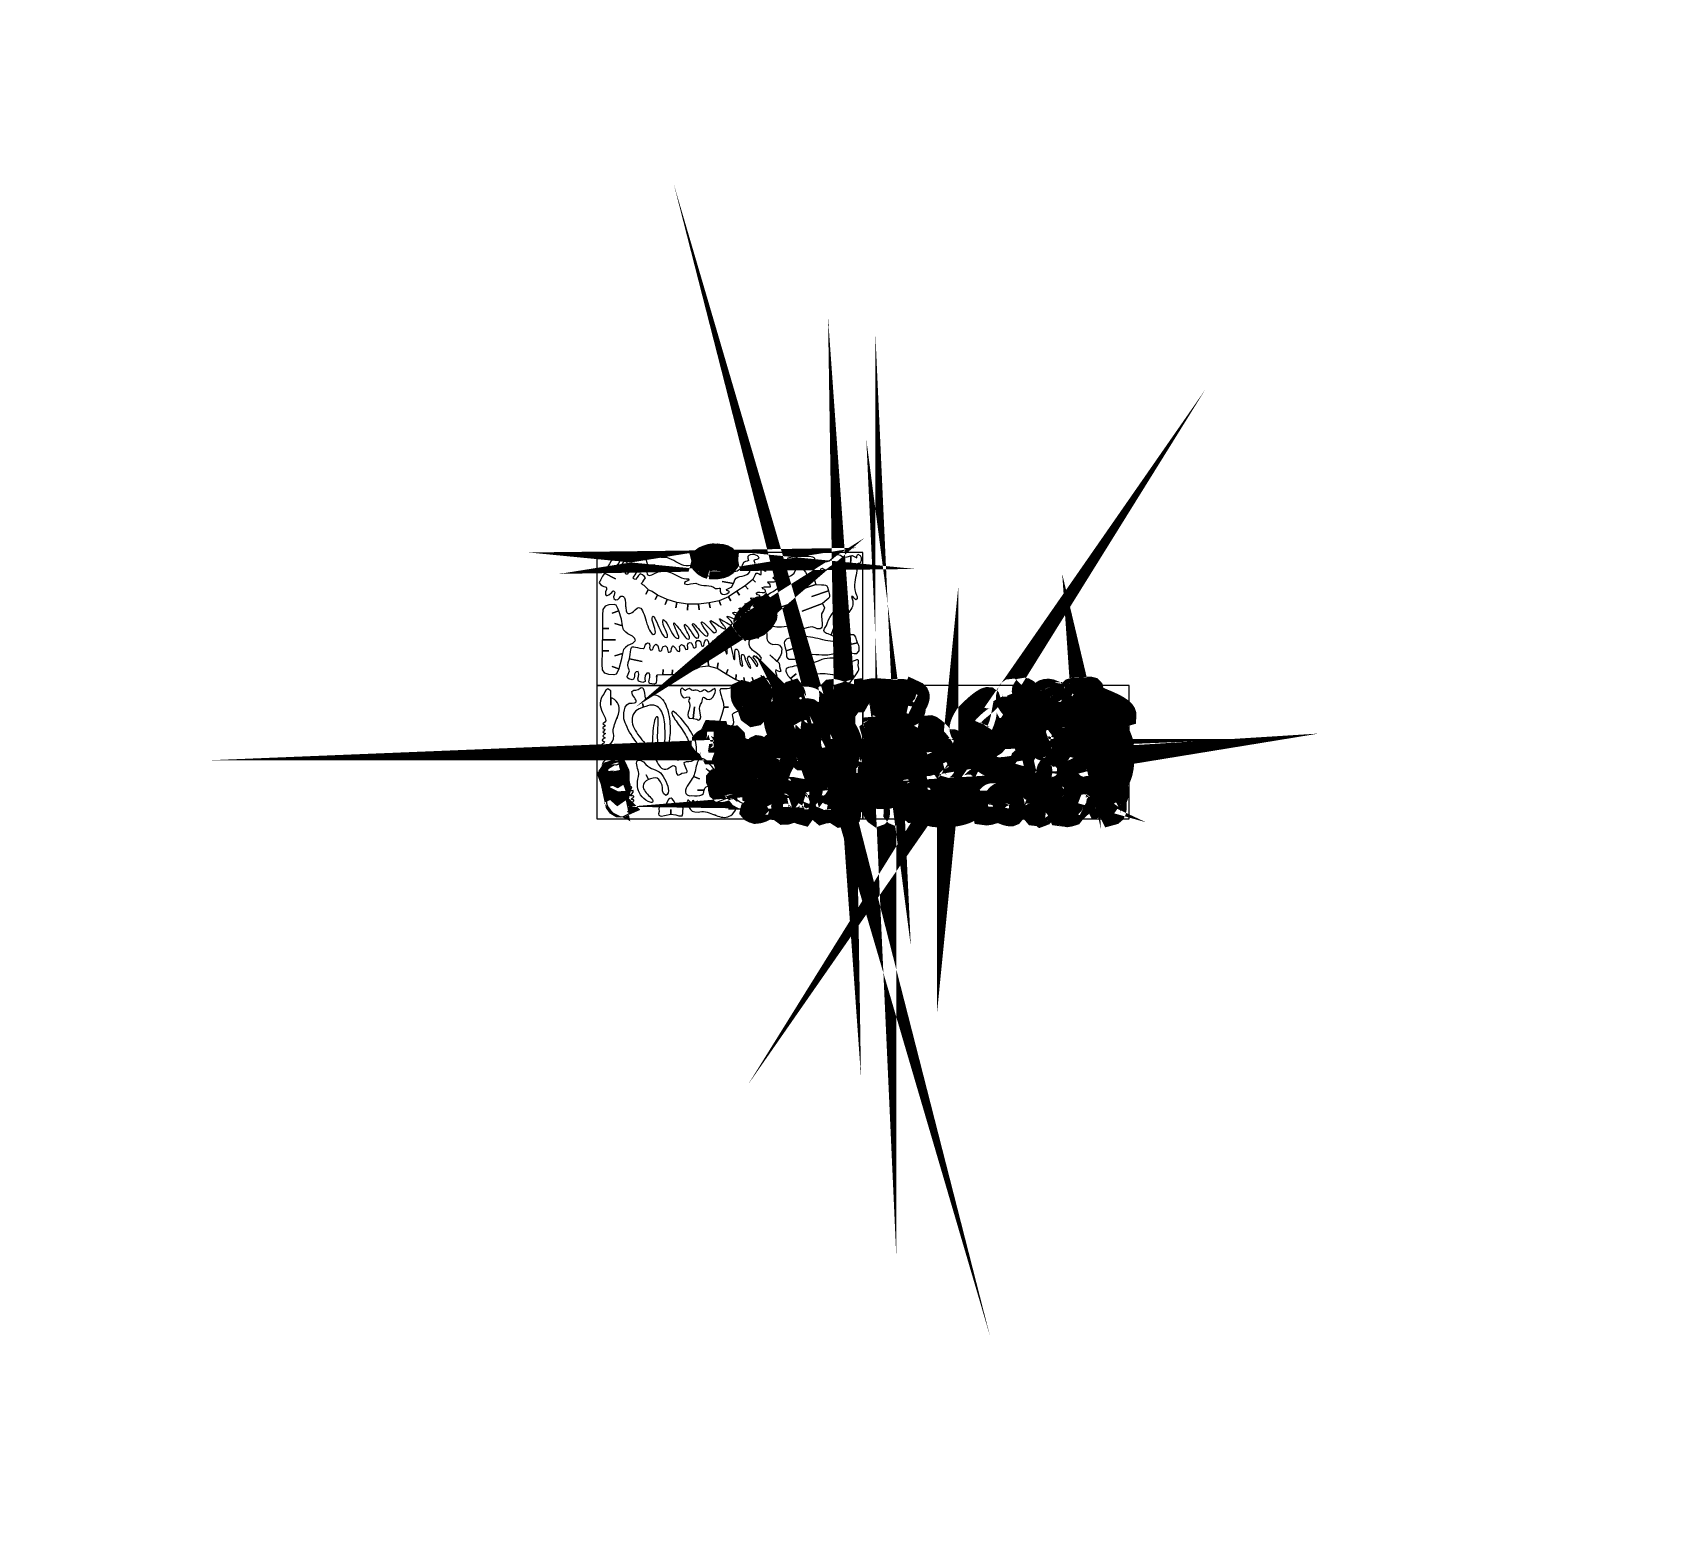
# Model space of a CAD drawing. Extents: x -204 to 381, y -253 to 284.
import ezdxf

# ---------------------------------------------------------------- set-up
doc = ezdxf.new("R2010")
doc.units = 0
doc.layers.add('1', color=7, linetype='CONTINUOUS')
doc.layers.add('4', color=7, linetype='CONTINUOUS')

msp = doc.modelspace()

# ---------------------------------------------------------------- linework, layer by layer
at = {"layer": '1', "color": 7, "linetype": 'CONTINUOUS'}
for points in [[(18.3356, 82.7754), (17.6069, 83.5248), (17.0244, 84.0276), (16.5895, 84.3474), (16.2993, 84.5474), (16.1515, 84.6929), (16.1457, 84.8485), (16.2799, 85.0748), (16.55, 85.4381), (16.9548, 86.0007), (17.4947, 86.8291), (17.0517, 87.4716), (16.4454, 87.906), (15.6666, 88.3405), (15.0112, 87.7442), (14.5884, 86.9995), (13.9018, 86.212), (13.6315, 86.3561), (13.3334, 86.5398), (13.1035, 86.7688), (13.2451, 87.0292), (13.5096, 87.4459), (13.8329, 87.9676), (14.1516, 88.5447), (14.4013, 89.1258), (14.515, 89.6586), (14.433, 90.0962), (14.0873, 90.3846), (13.4163, 90.4732), (12.3532, 90.3143), (12.1594, 89.9392), (11.8009, 89.2924), (11.3498, 88.6277), (10.8772, 88.1881), (10.4606, 88.2245), (10.1699, 88.9827), (10.6751, 89.7613), (11.2457, 90.3979), (11.7482, 91.0448), (11.2348, 91.8979), (10.7787, 92.4292), (10.3719, 92.6868), (10.0037, 92.7135), (9.6686, 92.5583), (9.3622, 92.2678), (9.0728, 91.8872), (8.7939, 91.4639), (8.5188, 91.0433), (8.2407, 90.6729), (7.9501, 90.3969), (7.6413, 90.2645), (7.3074, 90.3214), (7.217, 90.6014), (7.2868, 90.958), (7.4726, 91.3723), (7.732, 91.8247), (8.0215, 92.2985), (8.2965, 92.7745), (8.5154, 93.235), (8.634, 93.6614), (8.6095, 94.034), (8.3988, 94.3358), (7.9571, 94.548), (7.2429, 94.6528), (6.211, 94.6295), (5.7059, 93.8887), (5.1383, 92.9648), (4.5432, 91.9368), (3.9585, 90.8839), (3.4219, 89.8856), (2.7358, 88.577), (2.7345, 88.5777), (6.7452, 86.5032), (2.7345, 88.5777), (2.4071, 87.9652), (2.0765, 87.405), (1.3272, 86.0338), (1.164, 85.6906), (1.0009, 85.3475), (0.8377, 85.0043), (1.4084, 84.3276), (1.9951, 83.9403), (2.5465, 83.7401), (3.015, 83.6171), (3.3516, 83.4681), (3.5068, 83.184), (3.4312, 82.6618), (3.0754, 81.7924), (3.0547, 80.8544), (3.308, 80.4417), (3.751, 80.4326), (4.3057, 80.7048), (4.8866, 81.135), (5.416, 81.6009), (5.8118, 81.9818), (5.9936, 82.1545), (6.4218, 81.6764), (6.4124, 81.1581), (6.2014, 80.6074), (6.0267, 80.0349), (6.1251, 79.4499), (6.73, 78.8591), (7.5795, 79.0065), (8.1854, 79.5867), (8.626, 80.2386), (8.626, 80.2386), (8.9944, 80.2916), (9.3039, 80.2485), (9.5596, 80.1203), (9.7658, 79.916), (9.9296, 79.6455), (10.0577, 79.3189), (10.1556, 78.9424), (10.2273, 78.5296), (10.2799, 78.086), (10.3176, 77.6251), (10.3502, 77.1534), (10.3785, 76.6816), (10.4127, 76.2179), (10.4556, 75.7724), (10.5131, 75.3531), (10.5931, 74.9718), (10.6999, 74.6375), (10.8379, 74.3594), (11.0175, 74.1455), (11.2385, 74.005), (11.5097, 73.9514), (11.8375, 73.9883), (12.2282, 74.1303), (12.6848, 74.3826), (13.215, 74.7574), (13.8232, 75.2633), (14.518, 75.9094), (14.9956, 76.0898), (15.422, 76.0644), (15.8037, 75.8563), (16.1482, 75.4865), (16.4607, 74.9792), (16.7513, 74.356), (17.0223, 73.6404), (17.2848, 72.8557), (17.5436, 72.0261), (17.804, 71.1717), (18.076, 70.3137), (18.3663, 69.4805), (18.6789, 68.6895), (19.0217, 67.9663), (19.4046, 67.3325), (19.8301, 66.8112), (20.3066, 66.4254), (20.7986, 66.4727), (21.0615, 66.7463), (21.1382, 67.2059), (21.0689, 67.8101), (20.8956, 68.5215), (20.6583, 69.2986), (20.4035, 70.0996), (20.1678, 70.8849), (19.9976, 71.6169), (19.9305, 72.2534), (20.0117, 72.7551), (20.2817, 73.0807), (20.5588, 72.825), (20.8673, 72.3329), (21.2082, 71.657), (21.575, 70.8448), (21.9641, 69.9446), (22.3728, 69.0062), (22.7956, 68.0788), (23.2288, 67.2107), (23.6705, 66.4537), (24.1173, 65.8515), (24.5643, 65.4596), (25.0062, 65.3226), (25.4422, 65.4896), (25.433, 66.3133), (25.1602, 67.2115), (24.7434, 68.1515), (24.2969, 69.1079), (23.9382, 70.049), (23.7862, 70.9496), (23.9576, 71.776), (24.4482, 71.4852), (24.9268, 70.9498), (25.3973, 70.2256), (25.8651, 69.3788), (26.3333, 68.4631), (26.8069, 67.5448), (27.2909, 66.6813), (27.7907, 65.9344), (28.3083, 65.3649), (28.8473, 65.0313), (29.4151, 64.9959), (29.5476, 65.3073), (29.5962, 65.5167), (29.6064, 65.7244), (29.6064, 65.7244), (29.1209, 66.7945), (28.7143, 67.7142), (28.3858, 68.4905), (28.1298, 69.1303), (27.9415, 69.6428), (27.8175, 70.0339), (27.7556, 70.3136), (27.7476, 70.488), (27.7935, 70.5657), (27.8869, 70.5524), (28.0238, 70.4585), (28.2016, 70.292), (28.4155, 70.0575), (28.662, 69.7653), (28.9354, 69.4228), (29.2347, 69.0368), (29.5534, 68.6174), (29.8889, 68.1678), (30.2355, 67.6997), (30.5894, 67.2191), (30.9489, 66.736), (31.3072, 66.2556), (31.6619, 65.7858), (32.0081, 65.3356), (32.3421, 64.911), (32.9733, 64.7571), (33.3212, 64.8508), (33.4378, 65.1474), (33.367, 65.6085), (33.1559, 66.1894), (32.8512, 66.8481), (32.4992, 67.5425), (32.1519, 68.2324), (31.8493, 68.8723), (31.6441, 69.4238), (31.5777, 69.843), (31.7026, 70.087), (32.3259, 69.6512), (32.9011, 69.0166), (33.4441, 68.2536), (33.9622, 67.4381), (34.4727, 66.6442), (34.9822, 65.9456), (35.508, 65.4167), (36.0593, 65.1324), (36.6491, 65.1665), (36.7388, 66.0585), (36.3716, 67.0701), (35.746, 68.116), (35.0563, 69.106), (34.4964, 69.9546), (34.547, 70.1077), (34.5977, 70.2608), (34.6483, 70.4138), (35.0131, 70.1983), (35.4669, 69.7834), (35.9887, 69.2274), (36.5572, 68.5785), (37.1504, 67.8979), (37.7468, 67.2333), (38.3267, 66.6411), (38.8655, 66.1767), (39.3436, 65.8919), (39.739, 65.8433), (40.0313, 66.0853), (40.1977, 66.6684), (39.5765, 67.6302), (38.874, 68.5842), (38.183, 69.5528), (37.5975, 70.5619), (37.699, 70.7706), (37.7746, 70.8785), (37.8845, 70.9791), (38.6808, 70.4788), (39.4221, 69.8163), (40.1366, 69.0647), (40.8461, 68.2977), (41.5775, 67.5913), (42.3558, 67.0153), (42.9871, 67.2489), (43.1069, 67.7478), (42.8502, 68.4235), (42.3601, 69.1858), (41.7698, 69.9425), (41.2217, 70.6017), (40.8527, 71.0738), (40.9791, 71.3305), (41.0576, 71.4349), (41.1576, 71.4825), (41.1576, 71.4825), (42.2677, 70.7289), (43.2241, 70.0949), (44.0359, 69.576), (44.7097, 69.1627), (45.2598, 68.8479), (45.6919, 68.6249), (46.0159, 68.4863), (46.2434, 68.4246), (46.3818, 68.4319), (46.4414, 68.501), (46.43, 68.6261), (46.3594, 68.799), (46.2389, 69.0115), (46.0766, 69.2569), (45.8824, 69.5286), (45.6655, 69.8177), (45.435, 70.12), (45.2027, 70.4232), (44.9739, 70.7245), (44.7624, 71.0155), (44.5745, 71.2864), (44.422, 71.5339), (44.3113, 71.7482), (44.2559, 71.9207), (44.2607, 72.0468), (44.3388, 72.1181), (45.6005, 71.3856), (46.8522, 70.6509), (48.0952, 69.9116), (48.7749, 70.1952), (48.8356, 70.6535), (48.4791, 71.2128), (47.9047, 71.8025), (47.3151, 72.3464), (46.9111, 72.7777), (46.96, 72.8806), (47.0056, 72.9764), (47.0485, 73.0667), (48.1522, 72.7146), (49.2205, 72.1668), (50.2137, 71.7545), (51.0993, 71.8051), (50.9968, 72.5958), (50.3083, 73.1645), (49.4762, 73.6641), (48.9394, 74.2493), (49.656, 74.5221), (50.8659, 74.2303), (52.122, 73.7329), (52.9823, 73.3902), (53.4402, 73.9344), (53.2182, 74.4783), (52.5865, 74.9846), (51.8227, 75.4186), (51.2, 75.7434), (51.9657, 76.0592), (53.0612, 75.8618), (54.2287, 75.537), (55.2131, 75.4742), (55.2947, 76.4098), (54.4579, 76.9693), (53.3494, 77.4232), (53.513, 77.5205), (53.8591, 77.5729), (54.3425, 77.5978), (54.9087, 77.6055), (55.5079, 77.6128), (56.0908, 77.6325), (56.6071, 77.6749), (57.0043, 77.7607), (57.2351, 77.8967), (57.2462, 78.1019), (56.9874, 78.3866), (56.4082, 78.766), (55.4601, 79.2544), (55.5303, 79.3694), (55.5899, 79.4806), (55.6414, 79.5889), (56.7264, 79.5514), (57.7499, 79.3706), (58.6759, 79.4972), (58.8063, 80.3166), (58.4805, 80.5954), (57.9456, 80.77), (57.4417, 81.2797), (58.0644, 81.7278), (58.8239, 81.7322), (59.6195, 81.5753), (60.3548, 81.538), (60.9272, 81.9036), (60.5904, 82.6484), (59.9714, 82.9117), (59.6089, 83.4162), (60.4716, 83.6283), (61.6372, 83.5415), (62.5943, 83.547), (62.5481, 84.4326), (61.8816, 84.8381), (61.6998, 85.3453), (62.1397, 85.3577), (62.733, 85.3435), (63.3745, 85.3419), (63.9533, 85.3901), (64.3569, 85.5215), (64.4788, 85.778), (64.2066, 86.1931), (63.4332, 86.8022), (63.6698, 87.095), (64.0794, 87.1925), (64.5926, 87.1678), (65.1326, 87.0927), (65.6221, 87.037), (65.989, 87.0775), (66.1567, 87.2812), (66.0522, 87.7229), (65.6007, 88.4734), (66.0127, 88.6739), (66.6766, 88.6263), (67.3335, 88.6151), (67.7252, 88.9361), (67.5948, 89.8728), (67.6377, 89.9631), (67.678, 90.048), (67.7149, 90.1256), (68.3453, 90.1006), (68.7985, 90.0291), (69.2885, 90.1748), (69.6205, 90.8032), (70.1751, 91.3456), (70.9112, 91.8039), (71.7891, 92.1881), (72.7643, 92.5018), (73.7953, 92.7513), (74.8436, 92.9438), (75.8651, 93.0849), (76.8168, 93.1818), (77.6611, 93.2387), (78.3521, 93.2622), (78.655, 93.5966), (78.6629, 93.8741), (78.4088, 94.099), (77.934, 94.2738), (77.2739, 94.4039), (76.4688, 94.4898), (75.558, 94.5398), (74.5745, 94.5533), (73.5622, 94.5341), (72.5557, 94.49), (71.5919, 94.419), (70.7125, 94.3299), (69.9524, 94.2218), (69.3502, 94.1007), (68.9448, 93.9701), (68.5803, 93.2221), (68.3378, 93.0939), (68.0727, 93.2817), (67.6412, 93.4826), (66.8987, 93.3926), (66.7315, 92.7103), (66.5325, 92.32), (65.8199, 92.7539), (64.9402, 92.6783), (64.8248, 91.9138), (64.5336, 91.3059), (63.4655, 91.7982), (63.0268, 91.9049), (62.9348, 91.6696), (62.9133, 91.1351), (62.6829, 90.3477), (61.6435, 90.7933), (61.1208, 90.8911), (60.9447, 90.7069), (60.9427, 90.3114), (60.9489, 89.7748), (60.7919, 89.1652), (59.8718, 89.6845), (59.3615, 89.7477), (59.1494, 89.4877), (59.126, 89.0381), (59.1781, 88.5283), (59.194, 88.0912), (59.0644, 87.8604), (58.5683, 88.2004), (58.0569, 88.4569), (57.3718, 88.3994), (57.2616, 88.0836), (57.3707, 88.4008), (56.2241, 86.2427), (57.277, 85.2331), (56.2241, 86.2427), (53.5041, 84.0041), (54.557, 82.7751), (53.5041, 84.0041), (50.4769, 81.9851), (51.4421, 80.6244), (50.4769, 81.9851), (47.4498, 80.0099), (48.3272, 78.5176), (47.4498, 80.0099), (44.1155, 78.6054), (44.7297, 76.9813), (44.1155, 78.6054), (40.4741, 77.7714), (40.8251, 76.0596), (40.4741, 77.7714), (36.6573, 77.3764), (36.8766, 75.3134), (36.6573, 77.3764), (32.8404, 77.2886), (32.7088, 75.2256), (32.8404, 77.2886), (28.8042, 77.9031), (28.541, 76.0157), (28.8042, 77.9031), (25.3384, 79.0443), (24.6364, 77.2447), (25.3384, 79.0443), (21.8286, 80.6244), (21.0389, 79.0882), (21.8286, 80.6244), (19.986, 81.8973), (18.5382, 82.5118), (17.7047, 80.9756), (18.5382, 82.5118), (18.3371, 82.7751), (18.3356, 82.7754)], [(18.028, 92.3821), (18.2761, 91.3201), (20.9506, 91.5408), (18.2761, 91.3201), (18.1934, 90.4788), (18.1249, 90.1004), (17.9958, 89.047), (18.145, 88.026), (18.8411, 87.7224), (19.7848, 87.9139), (20.8339, 88.3843), (21.8467, 88.9104), (22.6835, 89.2759), (23.6761, 89.3439), (24.5853, 89.2871), (25.4276, 89.1297), (26.2146, 88.892), (26.9605, 88.5911), (27.679, 88.2514), (28.3814, 87.8905), (29.0851, 87.528), (29.8007, 87.1886), (30.541, 86.8882), (31.3208, 86.6497), (32.1546, 86.493), (33.0541, 86.4385), (33.1222, 86.3573), (33.1955, 86.27), (33.2727, 86.178), (32.7626, 85.7839), (32.1819, 85.4741), (31.5962, 85.1889), (31.6096, 85.0174), (31.6223, 84.8374), (31.634, 84.6461), (32.7612, 84.4852), (33.752, 84.6299), (34.7156, 84.8381), (35.7559, 84.8679), (36.7395, 84.4581), (37.6938, 84.2356), (38.6199, 84.1276), (39.5133, 84.068), (40.3796, 83.9908), (41.2127, 83.8257), (42.015, 83.5042), (42.7867, 82.9612), (43.5386, 82.9395), (44.1016, 83.1429), (44.4995, 83.067), (44.4563, 82.0543), (44.751, 81.3485), (45.3029, 80.9554), (46.0351, 80.87), (46.8688, 81.1023), (47.7257, 81.6492), (47.7075, 81.7643), (47.6845, 81.8756), (47.6555, 81.9819), (47.2443, 82.1172), (46.8884, 82.2676), (46.7571, 82.5856), (47.7366, 83.0707), (48.4869, 83.4738), (48.5308, 83.4991), (49.273, 84.7979), (45.2233, 85.5068), (49.273, 84.7979), (49.4903, 85.3903), (49.4915, 85.3894), (49.5181, 85.4248), (49.7371, 86.1594), (50.198, 86.6742), (50.8424, 87.0296), (51.6125, 87.2816), (52.4413, 87.4888), (53.274, 87.7099), (54.0466, 88.0058), (54.6999, 88.4313), (55.1726, 89.0472), (55.3097, 90.1283), (55.6052, 90.6817), (55.9984, 90.9255), (56.4273, 91.074), (56.8287, 91.3456), (57.1446, 91.9553), (56.7571, 92.9461), (56.8236, 93.3491), (57.2217, 93.4534), (57.8328, 93.5433), (58.5361, 93.9063), (58.3607, 94.3858), (57.9472, 94.7698), (57.3655, 95.0493), (56.6912, 95.2119), (55.9945, 95.2486), (55.3483, 95.1476), (54.828, 94.8963), (54.5026, 94.4875), (54.4491, 93.9074), (54.736, 93.1455), (54.2628, 92.8973), (53.6239, 92.7501), (52.9536, 92.407), (52.4576, 91.2309), (51.9234, 90.3492), (51.3104, 89.72), (50.5764, 89.2973), (49.6834, 89.036), (48.5922, 88.8958), (47.2606, 88.8304), (46.6585, 88.2443), (46.4479, 87.9135), (46.3979, 87.7801), (46.2781, 87.7893), (45.856, 87.8815), (44.9025, 88.0004), (43.8967, 87.7647), (42.9367, 87.5675), (42.0177, 87.4307), (41.137, 87.3756), (40.29, 87.4298), (39.4711, 87.6122), (38.6771, 87.9485), (37.9044, 88.4617), (37.146, 89.1726), (36.3986, 90.1067), (35.8652, 90.3224), (35.4367, 90.2108), (34.9014, 89.8685), (34.6319, 90.4231), (34.5542, 90.9637), (33.9361, 91.33), (33.0079, 91.1543), (32.1539, 91.1451), (31.3617, 91.274), (30.6121, 91.517), (29.8883, 91.8444), (29.1741, 92.2319), (28.4556, 92.6525), (27.7149, 93.0778), (26.9355, 93.4838), (26.1008, 93.8407), (25.1943, 94.1244), (25.1943, 94.1244), (24.0617, 94.1922), (23.0737, 94.2247), (22.1721, 94.2879), (21.2945, 94.4469), (20.3784, 94.767), (19.3645, 95.3156), (18.5014, 95.3484), (17.9989, 94.8771), (17.7924, 94.0903), (17.8178, 93.1794), (18.028, 92.3821)], [(83.3834, 66.6042), (82.892, 66.7574), (82.1071, 67.2233), (81.8495, 67.8057), (82.1028, 68.5893), (82.853, 69.6565), (83.1636, 70.6815), (83.5826, 71.6582), (84.0911, 72.591), (84.6677, 73.4881), (85.2934, 74.3537), (85.9483, 75.1952), (86.6117, 76.0178), (87.2612, 76.8284), (87.8802, 77.6317), (87.6975, 78.7342), (87.2724, 79.5906), (87.355, 80.5134), (87.8634, 80.5941), (88.4397, 80.7764), (88.704, 81.1555), (88.1718, 81.6332), (87.8291, 82.0372), (87.6255, 82.5546), (87.953, 82.9117), (88.2503, 83.0771), (88.6263, 83.2312), (89.1759, 84.293), (89.515, 85.2794), (89.6669, 86.2153), (89.6628, 87.1252), (89.527, 88.0359), (89.2846, 88.9707), (88.9634, 89.9568), (89.0827, 90.1846), (89.1973, 90.406), (89.3082, 90.6225), (88.9341, 90.8031), (88.4245, 90.8953), (87.8898, 91.128), (87.323, 91.7333), (86.7177, 91.9514), (86.0817, 91.8632), (85.4247, 91.549), (84.7519, 91.0895), (84.0745, 90.5662), (83.4, 90.0608), (82.7327, 89.6521), (81.893, 89.8299), (81.2417, 90.184), (80.7188, 90.0268), (80.6124, 89.2863), (80.2946, 88.892), (79.8238, 88.7983), (79.2565, 88.9603), (78.6513, 89.3329), (78.0641, 89.8737), (77.5534, 90.5346), (77.1751, 91.2764), (76.9895, 92.0495), (77.1897, 92.2621), (77.3256, 92.368), (77.5157, 92.456), (77.8832, 92.1258), (78.3283, 91.7926), (78.8638, 91.5543), (79.1628, 92.2888), (79.3266, 92.6703), (79.9574, 92.9593), (81.2736, 92.7191), (82.2772, 92.6412), (83.0736, 92.7373), (83.7632, 93.0148), (84.4477, 93.4904), (85.2278, 94.1717), (86.2076, 95.0682), (86.8953, 95.2526), (87.4424, 95.1874), (87.9082, 94.966), (88.3482, 94.6766), (88.8235, 94.4107), (89.3862, 94.2594), (90.2969, 94.4022), (91.5825, 94.8258), (91.5063, 90.7101), (91.5825, 94.8258), (92.0947, 94.846), (92.0184, 94.8287), (92.0412, 94.8383), (92.0727, 94.8474), (93.094, 94.3876), (93.5917, 94.1251), (93.7552, 94.0734), (93.7735, 94.2492), (93.8353, 94.6643), (94.1305, 95.3368), (94.9785, 94.9087), (95.4041, 94.1168), (95.3963, 93.1434), (94.9412, 92.1685), (94.3164, 92.0521), (93.7383, 91.8138), (93.4495, 91.2337), (93.4495, 91.2337), (93.6729, 90.6591), (93.7638, 90.0234), (93.7498, 89.3338), (93.6588, 88.5942), (93.5158, 87.811), (93.3478, 86.9916), (93.181, 86.1363), (93.0438, 85.2541), (92.9612, 84.3513), (92.9599, 83.4305), (93.0674, 82.4986), (93.3102, 81.5608), (93.7145, 80.6228), (93.8546, 80.0803), (93.8743, 79.2983), (93.3782, 78.9291), (92.8579, 79.55), (92.2934, 80.1584), (91.8007, 80.1259), (91.8007, 80.1259), (92.139, 79.2966), (92.3329, 78.5347), (92.3966, 77.8321), (92.3428, 77.1795), (92.1905, 76.5653), (91.9514, 75.9853), (91.6393, 75.4276), (91.2734, 74.8846), (90.8679, 74.3488), (90.4315, 73.8083), (89.9852, 73.2579), (89.5435, 72.6866), (89.1174, 72.0861), (88.7257, 71.448), (88.3808, 70.7624), (88.0971, 70.0214), (87.8928, 69.2164), (87.7792, 68.3392), (87.9324, 67.5627), (88.1094, 66.5466), (88.0315, 65.6603), (87.0679, 65.0606), (86.1091, 65.3395), (85.7934, 65.5015), (84.5689, 66.1691), (85.4092, 68.5441), (84.5689, 66.1691), (83.3834, 66.6042)], [(63.4264, 76.8659), (62.3898, 77.0823), (61.6418, 77.2203), (60.9398, 77.3883), (60.3358, 77.6183), (59.8838, 77.9403), (59.6378, 78.3883), (59.6518, 78.9963), (59.9798, 79.7943), (59.9798, 79.7943), (60.7978, 80.3323), (61.6878, 80.8563), (62.6118, 81.3823), (63.5418, 81.9223), (64.4438, 82.4863), (65.2818, 83.0883), (66.0238, 83.7403), (66.6398, 84.4543), (66.9198, 85.4463), (67.2238, 86.1383), (67.5558, 86.5943), (67.9218, 86.8763), (68.3298, 87.0523), (68.7818, 87.1823), (69.2858, 87.3343), (69.8478, 87.5703), (70.4698, 87.9563), (71.1598, 88.5543), (71.6578, 89.5623), (72.1418, 90.2603), (72.6118, 90.6743), (73.0698, 90.8363), (73.5198, 90.7723), (73.9638, 90.5103), (74.4018, 90.0823), (74.8398, 89.5143), (75.2758, 88.8343), (75.7158, 88.0703), (76.1598, 87.2543), (76.1598, 87.2543), (76.9038, 86.8423), (77.8178, 86.5043), (78.5694, 86.0046), (78.9862, 84.441), (71.5188, 81.9044), (78.9862, 84.441), (80.9828, 84.3411), (80.9829, 84.3396), (81.2478, 84.3563), (81.9158, 84.3203), (82.4758, 84.1883), (82.9058, 83.9443), (83.2234, 83.4333), (83.536, 82.1823), (77.5622, 80.0627), (83.536, 82.1823), (83.8139, 81.2094), (83.9556, 80.6328), (83.9295, 80.0315), (83.6552, 79.5218), (82.9144, 78.897), (81.4273, 77.5611), (74.0311, 74.8238), (81.4273, 77.5611), (82.0892, 76.0844), (81.7958, 75.0663), (81.0398, 73.9143), (81.0238, 73.3163), (81.0598, 72.6723), (81.1238, 72.0083), (81.1938, 71.3403), (81.2518, 70.6923), (81.2758, 70.0863), (81.2418, 69.5423), (81.1338, 69.0803), (80.9258, 68.7223), (80.5998, 68.4903), (80.1318, 68.4043), (79.5038, 68.4843), (78.6938, 68.7543), (77.6798, 69.2343), (77.6798, 69.2343), (76.2758, 68.9203), (74.9178, 68.5283), (73.6198, 68.2943), (72.8518, 68.6863), (72.2278, 69.1483), (71.6198, 69.6343), (71.2178, 69.6103), (70.6678, 69.5503), (69.9958, 69.4623), (69.2318, 69.3603), (68.4018, 69.2583), (67.5318, 69.1683), (66.6538, 69.1003), (65.7898, 69.0703), (64.9698, 69.0863), (64.2238, 69.1643), (63.5758, 69.3143), (63.0538, 69.5503), (62.6858, 69.8843), (62.4978, 70.3263), (62.5218, 70.8943), (62.7798, 71.5943), (63.5918, 72.4043), (64.2438, 72.9943), (64.7218, 73.5623), (64.9893, 74.2598), (64.8851, 75.7887), (68.8098, 77.1439), (64.8851, 75.7887), (63.4264, 76.8659)], [(21.5189, 51.0242), (21.596, 51.7342), (21.5066, 50.0536), (21.4464, 48.8771), (20.619, 48.5507), (19.8426, 48.5946), (19.0342, 48.7641), (18.9332, 48.9131), (18.8322, 49.0621), (18.7312, 49.2111), (18.9031, 49.9414), (19.0926, 50.8913), (19.1233, 51.8085), (18.815, 52.438), (17.9845, 52.5226), (17.4384, 51.6136), (17.362, 50.5928), (17.3979, 49.4671), (16.6077, 49.1536), (15.7689, 49.3002), (15.062, 49.5267), (14.832, 50.3686), (15.0035, 51.217), (15.1559, 52.0935), (14.8687, 53.0199), (14.1377, 52.9932), (13.76, 52.6308), (13.6114, 52.0516), (13.5628, 51.3784), (13.4856, 50.7365), (13.2548, 50.2465), (12.7394, 50.0301), (11.5404, 50.4302), (11.0122, 50.8067), (10.9889, 51.3079), (11.3046, 52.0826), (11.7935, 53.279), (11.3541, 54.2303), (11.1209, 55.2514), (11.2638, 56.3248), (11.7592, 57.6573), (16.388, 56.6173), (11.7592, 57.6573), (11.9947, 59.1847), (12.1559, 60.1403), (12.2671, 60.839), (12.3734, 61.3557), (12.5049, 61.7107), (12.6925, 61.9223), (12.9674, 62.0121), (13.358, 61.9991), (13.8952, 61.9017), (14.6104, 61.7413), (15.5316, 61.5371), (16.6906, 61.3103), (16.8396, 61.4113), (16.9886, 61.5123), (17.1375, 61.6133), (17.4449, 62.607), (17.8581, 63.1915), (18.3013, 63.4147), (18.7097, 63.3218), (19.0109, 62.963), (19.1341, 62.3821), (19.0124, 61.6278), (19.1107, 61.3224), (19.2482, 61.0483), (19.4576, 60.7216), (20.1432, 60.947), (20.3581, 61.4963), (20.575, 62.1991), (21.2714, 62.8934), (21.8173, 62.5266), (22.0955, 61.9951), (22.2187, 61.4069), (22.305, 60.8662), (22.465, 60.4769), (22.8132, 60.3481), (23.4637, 60.5861), (23.6109, 61.4204), (23.9096, 62.0385), (24.7376, 62.2712), (25.3816, 61.7098), (25.472, 60.9883), (25.7751, 60.0992), (26.1242, 60.0725), (26.4325, 60.163), (26.838, 60.3847), (26.9519, 61.3609), (27.1081, 61.9645), (27.2994, 62.256), (27.5238, 62.2922), (27.7768, 62.1328), (28.0521, 61.8337), (28.348, 61.4543), (28.6573, 61.0551), (28.979, 60.6909), (29.3061, 60.4222), (29.6382, 60.3065), (29.9664, 60.4034), (29.9312, 61.3678), (29.8626, 62.0679), (30.5137, 62.804), (31.2541, 62.4603), (31.6104, 61.8634), (32.0472, 61.0408), (32.7775, 61.1397), (32.8602, 61.7272), (32.7513, 62.5329), (32.9118, 63.2941), (33.548, 63.5176), (33.979, 63.4449), (34.2569, 63.1597), (34.437, 62.7478), (34.5781, 62.2973), (34.7327, 61.8948), (34.9599, 61.6236), (35.3098, 61.5709), (35.841, 61.8246), (35.777, 62.6994), (35.7191, 63.53), (36.1553, 64.2122), (36.9058, 64.2208), (37.328, 63.9152), (37.5394, 63.4252), (37.6583, 62.8898), (37.801, 62.4405), (38.0868, 62.2114), (38.6327, 62.3398), (38.7327, 63.3331), (38.9812, 64.0499), (39.3203, 64.4659), (39.6918, 64.5558), (40.0371, 64.2923), (40.2956, 63.6508), (40.4114, 62.6032), (40.4114, 62.6032), (40.7426, 62.243), (40.9951, 62.2161), (41.1964, 62.4395), (41.3693, 62.8225), (41.5355, 63.2831), (41.7217, 63.7356), (41.9497, 64.0907), (42.2452, 64.2644), (42.6303, 64.1703), (43.1319, 63.7226), (43.0807, 63.0282), (43.1138, 62.4056), (43.4136, 61.7389), (43.5168, 61.7292), (43.6245, 61.7127), (43.7356, 61.6914), (43.8569, 61.7978), (43.9781, 61.9041), (44.0992, 62.0105), (43.9123, 63.2272), (43.6756, 64.4246), (43.5725, 65.5677), (43.7103, 65.6852), (43.8564, 65.8012), (44.0136, 65.915), (44.543, 65.5974), (44.9795, 64.9678), (45.3467, 64.1125), (45.6606, 63.1148), (45.9422, 62.0613), (46.2081, 61.0383), (46.4774, 60.1312), (46.7708, 59.424), (46.8668, 59.4214), (46.9437, 59.4469), (47.064, 59.5261), (47.0098, 60.9463), (46.7398, 62.3604), (46.8614, 63.4962), (47.3565, 63.5999), (47.7697, 63.2542), (48.1167, 62.5641), (48.4089, 61.6411), (48.6633, 60.5957), (48.8917, 59.5352), (49.1094, 58.5689), (49.3322, 57.809), (49.5714, 57.3599), (49.6426, 57.4082), (49.7204, 57.4609), (49.8032, 57.517), (49.8281, 58.7492), (49.8148, 60.0305), (50.0531, 61.0691), (50.5414, 61.115), (50.8783, 60.8143), (51.1024, 60.2413), (51.2448, 59.4752), (51.3404, 58.5856), (51.4247, 57.6522), (51.5293, 56.7493), (51.6931, 55.9518), (51.9463, 55.3358), (52.3246, 54.9737), (52.4124, 55.0331), (52.5101, 55.0922), (52.6173, 55.1479), (52.5465, 55.7764), (52.3575, 56.6897), (52.1766, 57.6906), (52.1275, 58.5829), (52.3366, 59.1691), (52.9295, 59.2497), (53.2438, 58.4189), (53.6763, 57.2141), (54.1934, 55.924), (54.7493, 54.8366), (55.3091, 54.2423), (55.3969, 54.3018), (55.4913, 54.3658), (55.5905, 54.4332), (55.3438, 55.3532), (54.8616, 56.2465), (54.4234, 57.1067), (54.3054, 57.9329), (54.7864, 58.7204), (55.5306, 58.0289), (56.2621, 57.0461), (56.9538, 55.9686), (57.572, 55.0032), (57.7109, 54.9765), (57.8499, 54.9499), (57.9887, 54.9232), (58.0706, 55.6649), (57.5576, 56.6461), (56.8565, 57.5843), (56.3713, 58.2002), (56.4655, 58.5032), (56.5425, 58.6569), (56.6719, 58.7905), (57.1663, 58.4709), (57.8412, 57.928), (58.5416, 57.4581), (59.1087, 57.3593), (59.3856, 57.9239), (58.7487, 58.7173), (58.0715, 59.3455), (57.388, 59.8655), (56.7304, 60.3331), (56.1298, 60.8054), (55.6187, 61.3385), (55.2304, 61.9862), (54.9978, 62.807), (54.9518, 63.8584), (55.271, 64.5603), (55.61, 65.3434), (55.991, 66.143), (56.4356, 66.8914), (56.9677, 67.5252), (57.6092, 67.9794), (58.4083, 68.1632), (59.7777, 68.0458), (58.1149, 64.9731), (59.7777, 68.0458), (60.521, 67.7718), (60.7826, 67.5646), (61.1145, 67.2), (61.2857, 66.7941), (61.3478, 66.3603), (61.3425, 65.9048), (61.3228, 65.4348), (61.3337, 64.959), (61.4234, 64.4881), (61.6388, 64.0277), (62.0283, 63.5887), (62.6394, 63.179), (63.5193, 62.8041), (64.5143, 62.8939), (65.2968, 62.7841), (65.8858, 62.5068), (66.2989, 62.0934), (66.5532, 61.5722), (66.6687, 60.9812), (66.662, 60.3461), (66.5516, 59.7034), (66.3544, 59.0817), (66.0887, 58.515), (65.9861, 58.3583), (65.9848, 58.3591), (64.9811, 56.7259), (62.3794, 59.0353), (65.7245, 56.0605), (66.0005, 54.3307), (66.0018, 54.3314), (66.1778, 54.0136), (66.4004, 53.2076), (66.2845, 53.1291), (66.1736, 53.0539), (66.0693, 52.9832), (65.7557, 53.0751), (65.3556, 53.2411), (64.5222, 53.6258), (64.3845, 53.0805), (64.6857, 52.2797), (64.9497, 51.4268), (64.806, 51.3536), (64.6673, 51.2837), (64.5353, 51.2184), (63.9249, 51.602), (63.3923, 51.903), (62.8771, 51.8823), (62.9985, 51.1793), (63.1987, 50.5418), (63.2538, 49.794), (63.1379, 49.7154), (63.027, 49.6403), (62.9227, 49.5695), (62.2633, 49.7653), (61.7562, 50.2139), (61.2398, 50.555), (60.8351, 50.3808), (60.8357, 50.3794), (60.0035, 49.9189), (59.2474, 51.6586), (60.0035, 49.9189), (56.7146, 48.8977), (56.072, 50.94), (56.7146, 48.8977), (55.1647, 48.7086), (53.388, 48.9355), (53.0478, 50.8644), (53.388, 48.9355), (50.1748, 50.0323), (50.2126, 51.9612), (50.1748, 50.0323), (46.6969, 52.1124), (47.1884, 53.7765), (46.6969, 52.1124), (43.4081, 54.1169), (43.7483, 56.1592), (43.4081, 54.1169), (40.3083, 55.0246), (40.1949, 56.8778), (40.3083, 55.0246), (37.0573, 54.6464), (36.8305, 56.3105), (37.0573, 54.6464), (33.9953, 53.2092), (33.655, 54.949), (33.9953, 53.2092), (30.7442, 52.1881), (30.5552, 54.0413), (30.7442, 52.1881), (27.1908, 51.8477), (27.2664, 53.6253), (27.1908, 51.8477), (23.7886, 51.8099), (23.8642, 53.7387), (23.7886, 51.8099), (21.596, 51.7342), (21.5189, 51.0242)], [(93.6927, 64.5157), (93.3653, 65.4633), (93.02, 65.9521), (92.6116, 66.2309), (92.1509, 66.3292), (91.6456, 66.2762), (91.1037, 66.1019), (90.5317, 65.8361), (89.9418, 65.5079), (89.3419, 65.146), (88.7389, 64.7796), (88.1421, 64.4423), (87.5603, 64.1573), (87.0035, 63.9605), (87.0035, 63.9605), (86.0786, 63.9065), (85.1642, 63.9267), (84.2573, 64.0083), (83.3547, 64.1367), (82.4566, 64.3065), (81.5613, 64.5024), (80.6636, 64.7142), (79.7652, 64.9302), (78.8618, 65.1413), (77.9507, 65.3333), (77.0333, 65.4961), (76.1034, 65.6171), (75.1619, 65.6881), (74.2048, 65.6942), (73.4195, 65.5923), (72.6151, 65.5118), (71.8115, 65.4397), (71.0249, 65.3619), (70.2774, 65.2628), (69.5854, 65.1266), (68.9686, 64.94), (68.4429, 64.6887), (68.0293, 64.3555), (67.7448, 63.9285), (67.61, 63.3921), (67.6392, 62.7302), (67.9668, 61.5776), (68.3486, 60.5492), (71.579, 61.5482), (68.3486, 60.5492), (68.4073, 59.1977), (68.4585, 58.2976), (68.8208, 57.8187), (69.3742, 57.5694), (70.0468, 57.487), (70.7563, 57.5086), (71.4297, 57.5714), (71.987, 57.613), (73.0042, 57.1082), (73.6918, 57.0521), (74.1747, 57.334), (74.5773, 57.8433), (75.0189, 58.4688), (75.6228, 59.1036), (76.7658, 59.2328), (77.8835, 59.2639), (78.9815, 59.2297), (80.0691, 59.1661), (81.1545, 59.1041), (82.2438, 59.077), (83.3478, 59.1183), (84.5565, 59.3313), (85.7205, 59.5741), (86.8411, 59.8416), (87.915, 60.1269), (89.1427, 60.1484), (90.4057, 59.9809), (91.6493, 59.7463), (92.8131, 59.5658), (93.8408, 59.5605), (94.5785, 60.57), (94.5964, 61.9425), (94.4563, 62.4002), (93.9864, 63.3698), (91.4314, 62.841), (93.9864, 63.3698), (93.6927, 64.5157)], [(70.5623, 49.7275), (70.8137, 49.4137), (71.6846, 48.7008), (72.6962, 48.4221), (73.735, 48.894), (74.0657, 49.5263), (74.5004, 50.0887), (75.0278, 50.5847), (75.6395, 51.0173), (76.3242, 51.3839), (77.0722, 51.6921), (77.875, 51.9392), (78.7199, 52.1297), (79.5984, 52.2641), (80.4993, 52.3453), (81.4142, 52.3739), (82.3319, 52.3529), (83.2408, 52.2825), (84.1329, 52.166), (84.9981, 52.0051), (85.8251, 51.8), (86.6057, 51.5538), (87.3284, 51.27), (87.9822, 50.9485), (88.5584, 50.5898), (89.3558, 49.7392), (90.1505, 49.0837), (91.283, 49.0065), (92.0611, 50.021), (92.9414, 51.0884), (90.1406, 53.1433), (92.9414, 51.0884), (93.4748, 51.9157), (93.9154, 52.5337), (94.3167, 53.1665), (94.4782, 53.6314), (94.4577, 54.2106), (94.3163, 55.1814), (94.4358, 56.3563), (94.3569, 57.0124), (94.1002, 57.2707), (93.6892, 57.2466), (93.1473, 57.0609), (92.4964, 56.8303), (91.7587, 56.6747), (90.7304, 56.9157), (89.7288, 57.1487), (88.7479, 57.3656), (87.7831, 57.5565), (86.8315, 57.713), (85.8869, 57.824), (84.9463, 57.8811), (84.0053, 57.8747), (83.0577, 57.7962), (82.0992, 57.636), (81.1265, 57.3828), (79.8522, 56.8489), (78.7589, 56.4001), (77.7967, 56.0277), (76.9145, 55.728), (76.0698, 55.4963), (75.2086, 55.3289), (74.2828, 55.2187), (73.244, 55.1643), (72.0454, 55.1572), (71.2187, 54.9618), (70.4454, 54.7973), (69.7444, 54.6377), (69.1406, 54.4624), (68.6572, 54.2495), (68.3175, 53.9712), (68.1424, 53.6088), (68.1561, 53.1385), (68.384, 52.5373), (68.9352, 51.6488), (69.8155, 50.5013), (71.9493, 52.2093), (69.8155, 50.5013), (70.5623, 49.7275)], [(7.358, 36.4937), (7.5856, 37.1033), (7.7856, 37.7133), (7.9456, 38.3153), (8.0536, 38.9133), (8.0976, 39.5053), (8.0636, 40.0893), (7.9416, 40.6693), (7.7196, 41.2413), (7.3836, 41.8093), (6.9256, 42.3693), (6.3296, 42.9253), (5.5481, 43.4506), (5.0371, 43.6332), (5.0736, 40.9306), (5.0371, 46.1167), (3.9881, 46.7953), (3.2936, 46.3693), (2.8936, 45.7233), (2.5476, 44.9533), (1.9156, 44.1273), (1.4916, 43.3073), (1.2536, 42.4853), (1.1796, 41.6593), (1.2476, 40.8253), (1.4356, 39.9813), (1.7216, 39.1213), (2.0836, 38.2413), (2.4996, 37.3413), (2.9476, 36.4133), (3.1856, 35.2993), (2.8416, 34.8413), (2.1876, 34.1533), (2.4896, 33.9113), (2.8656, 33.6813), (3.1276, 33.4933), (2.8076, 33.2933), (2.4936, 33.0873), (2.1876, 32.8733), (2.1876, 32.7533), (2.1876, 32.6333), (2.1876, 32.5133), (2.6556, 32.3273), (2.8536, 32.2333), (2.9476, 32.1533), (2.7696, 31.8853), (2.4656, 31.6133), (2.2076, 31.4133), (2.2756, 31.0613), (2.4656, 30.9053), (2.9876, 30.7933), (2.9876, 30.7133), (2.9936, 30.6333), (3.0076, 30.5533), (2.6556, 30.3393), (2.3596, 30.1333), (2.1276, 29.8133), (2.2696, 29.6033), (2.4516, 29.4693), (2.8476, 29.3133), (2.8536, 29.2333), (2.8676, 29.1533), (2.8876, 29.0733), (2.5476, 28.8533), (2.2136, 28.6333), (1.8876, 28.4133), (2.0256, 28.0393), (2.2896, 27.9133), (2.7476, 27.6733), (2.4896, 27.2653), (2.0776, 26.9553), (1.6876, 26.6133), (1.7596, 26.3853), (1.9356, 26.2473), (2.3276, 26.1133), (3.4136, 26.4193), (4.3516, 26.7773), (5.1156, 27.2533), (5.6776, 27.9093), (6.0096, 28.8073), (6.0876, 30.0133), (6.0876, 30.0133), (5.9516, 30.6873), (5.9056, 31.3553), (5.9376, 32.0173), (6.0356, 32.6733), (6.1896, 33.3233), (6.3856, 33.9673), (6.6116, 34.6073), (6.8556, 35.2393), (7.3566, 36.4942), (7.1523, 35.979), (7.358, 36.4937)], [(17.9491, 24.4524), (17.2991, 24.7724), (16.6431, 25.2044), (15.9871, 25.7364), (15.3351, 26.3564), (14.6931, 27.0524), (14.0651, 27.8104), (13.4591, 28.6164), (12.8771, 29.4604), (12.3251, 30.3284), (11.8111, 31.2064), (11.3371, 32.0844), (10.9091, 32.9484), (10.5331, 33.7864), (10.2151, 34.5844), (9.9591, 35.3304), (9.7691, 36.0124), (9.7471, 37.0844), (9.7811, 38.1784), (9.9311, 39.2364), (10.2571, 40.1984), (10.8151, 41.0044), (11.6691, 41.5924), (12.7631, 41.6304), (13.5171, 41.7384), (13.9791, 41.9164), (14.1931, 42.1564), (14.2071, 42.4564), (14.0691, 42.8124), (13.8231, 43.2204), (13.5171, 43.6744), (13.1991, 44.1744), (12.9131, 44.7124), (12.7071, 45.2864), (12.6291, 45.8924), (13.3111, 46.2804), (14.0351, 46.3564), (14.8851, 46.5624), (15.9491, 47.3324), (16.5851, 47.1224), (16.9791, 46.3604), (17.2011, 45.3164), (17.3211, 44.2564), (17.4091, 43.4524), (18.3751, 43.6204), (19.2231, 44.1384), (20.0691, 44.7324), (20.7911, 44.6764), (21.4611, 44.5144), (22.0831, 44.2524), (22.6551, 43.8984), (23.1831, 43.4604), (23.6631, 42.9444), (24.0991, 42.3584), (24.4951, 41.7084), (24.8471, 41.0044), (25.1611, 40.2504), (25.4351, 39.4544), (25.6731, 38.6264), (25.8771, 37.7704), (26.0451, 36.8944), (26.1811, 36.0064), (26.2851, 35.1124), (26.3591, 34.2224), (26.4051, 33.3404), (26.4231, 32.4744), (26.4151, 31.6344), (26.3831, 30.8244), (26.3291, 30.0524), (26.2531, 29.3244), (26.1571, 28.6524), (26.0411, 28.0384), (25.9091, 27.4924), (25.9091, 27.4924), (25.3571, 27.1184), (24.9071, 27.2404), (24.5691, 27.6924), (24.5731, 28.2264), (24.5811, 28.8244), (24.5911, 29.4784), (24.5991, 30.1784), (24.6011, 30.9144), (24.5911, 31.6824), (24.5691, 32.4684), (24.5271, 33.2684), (24.4631, 34.0724), (24.3751, 34.8704), (24.2551, 35.6544), (24.1031, 36.4164), (23.9151, 37.1504), (23.6851, 37.8424), (23.4091, 38.4864), (23.0851, 39.0764), (22.7071, 39.6004), (22.2751, 40.0504), (21.7811, 40.4184), (21.2211, 40.6964), (20.5951, 40.8764), (19.8971, 40.9464), (19.1231, 40.9024), (18.2691, 40.7324), (17.9927, 40.6217), (16.8612, 40.2366), (16.4231, 41.4784), (16.8612, 40.2366), (15.2915, 39.5792), (14.0691, 38.9324), (13.5331, 38.2684), (13.1371, 37.5884), (12.8691, 36.8944), (12.7231, 36.1884), (12.6871, 35.4744), (12.7511, 34.7544), (12.9071, 34.0304), (13.1431, 33.3064), (13.4531, 32.5844), (13.8231, 31.8684), (14.2471, 31.1584), (14.7151, 30.4584), (15.2131, 29.7704), (15.7371, 29.1004), (16.2751, 28.4484), (16.8151, 27.8164), (17.3511, 27.2084), (17.8711, 26.6264), (18.3671, 26.0724), (18.8291, 25.5524), (18.7971, 24.8944), (18.5691, 24.5784), (17.9491, 24.4524)], [(36.666, 35.493), (37.1665, 35.7247), (37.4132, 36.1389), (37.4704, 36.6975), (37.4023, 37.3706), (37.2692, 38.1197), (37.1334, 38.9148), (37.0589, 39.7217), (37.1082, 40.5023), (37.3455, 41.2265), (37.831, 41.8581), (38.0082, 42.4222), (38.0896, 43.0425), (38.187, 43.5676), (38.4077, 43.852), (38.8613, 43.7441), (39.6574, 43.0945), (40.476, 42.9513), (41.2277, 43.2348), (41.8702, 43.824), (42.3646, 44.6024), (42.6724, 45.4492), (42.7525, 46.2498), (42.5666, 46.8834), (41.8397, 46.6195), (41.0736, 46.0206), (40.099, 45.647), (39.1894, 46.3496), (38.7102, 46.482), (38.4028, 46.2704), (38.0139, 45.9515), (37.287, 45.7517), (36.4507, 46.2425), (35.8466, 46.3851), (35.3955, 46.3248), (35.0144, 46.2028), (34.6199, 46.1661), (34.1311, 46.3559), (33.4669, 46.9156), (32.6554, 46.7546), (32.2429, 46.4924), (32.0386, 46.2672), (31.8477, 46.2112), (31.4755, 46.4584), (30.7272, 47.145), (30.1688, 46.6212), (30.2144, 45.572), (30.4454, 44.6025), (31.1896, 43.6611), (31.7497, 43.5158), (32.3857, 43.76), (33.3497, 43.9825), (33.488, 43.5022), (33.2538, 43.0487), (33.1052, 42.4443), (33.4607, 41.6309), (33.5159, 40.7807), (33.3757, 39.9142), (33.1387, 39.0578), (32.9096, 38.2339), (32.7873, 37.4667), (32.8761, 36.783), (33.2746, 36.2008), (34.7289, 36.1297), (35.2148, 40.2808), (34.7289, 36.1297), (36.0745, 35.8679), (36.4683, 35.6042), (36.666, 35.493)], [(48.3944, 33.4456), (49.1404, 33.7916), (49.3724, 34.6516), (49.2864, 35.7516), (49.0824, 36.8276), (48.9544, 37.6056), (49.0964, 37.8556), (49.3444, 38.0776), (49.6744, 38.2756), (50.0604, 38.4556), (50.4784, 38.6276), (50.9044, 38.7956), (51.3104, 38.9676), (51.6764, 39.1496), (51.9724, 39.3516), (52.1784, 39.5756), (52.2664, 39.8316), (52.2124, 40.1256), (51.9924, 40.4656), (51.5824, 40.8556), (50.9544, 41.3056), (50.0884, 41.8196), (48.9544, 42.4056), (48.7524, 42.9936), (48.7864, 43.7076), (48.9564, 44.4876), (49.1624, 45.2676), (49.3024, 45.9856), (49.2784, 46.5756), (48.9884, 46.9776), (48.3344, 47.1256), (47.6704, 46.9216), (47.0624, 46.8076), (46.5104, 46.7656), (46.0184, 46.7696), (45.5864, 46.7996), (45.2184, 46.8296), (44.9144, 46.8376), (44.6804, 46.8036), (44.5144, 46.7016), (44.4204, 46.5096), (44.4024, 46.2056), (44.4584, 45.7676), (44.5944, 45.1696), (44.8104, 44.3936), (45.1104, 43.4116), (45.569, 42.0011), (45.7559, 40.1686), (47.5128, 40.1686), (45.7559, 40.1686), (45.3447, 38.4483), (45.0744, 37.5656), (44.7144, 36.4556), (44.3544, 35.3456), (44.4164, 34.4576), (44.6984, 33.9756), (45.1744, 33.7796), (45.8124, 33.7476), (46.5804, 33.7636), (47.4524, 33.7016), (48.3944, 33.4456)], [(29.1686, 15.6681), (29.7066, 15.7901), (30.1706, 16.0921), (30.6286, 16.4681), (31.6626, 16.4961), (32.2746, 16.6481), (32.5446, 16.9161), (32.5506, 17.2901), (32.3766, 17.7541), (32.1006, 18.3001), (31.8026, 18.9141), (31.5646, 19.5881), (31.4686, 20.3081), (32.3086, 20.6541), (33.2006, 20.6561), (34.1426, 20.6981), (35.1286, 21.1681), (35.5066, 22.1241), (35.7726, 23.0581), (35.9326, 23.9701), (35.9966, 24.8641), (35.9686, 25.7401), (35.8566, 26.6001), (35.6666, 27.4441), (35.4086, 28.2741), (35.0866, 29.0941), (34.7086, 29.9021), (34.2826, 30.7041), (33.8146, 31.4961), (33.3106, 32.2841), (32.7806, 33.0681), (32.2286, 33.8481), (31.6606, 34.5341), (30.9906, 35.3561), (30.2546, 36.2381), (29.4886, 37.0981), (28.7286, 37.8601), (28.0106, 38.4421), (27.3686, 38.7681), (27.3686, 38.7681), (27.1766, 38.5641), (27.0846, 38.3041), (27.0846, 37.9941), (27.1686, 37.6361), (27.3286, 37.2341), (27.5546, 36.7921), (27.8386, 36.3121), (28.1726, 35.7981), (28.5466, 35.2521), (28.9526, 34.6801), (29.3826, 34.0861), (29.8286, 33.4701), (30.2806, 32.8381), (30.7306, 32.1921), (31.1686, 31.5361), (31.5886, 30.8761), (31.9786, 30.2101), (32.3346, 29.5481), (32.6446, 28.8881), (32.9006, 28.2341), (33.0946, 27.5941), (33.2166, 26.9661), (33.2606, 26.3561), (33.2146, 25.7681), (33.0746, 25.2061), (32.8266, 24.6701), (32.4666, 24.1661), (31.9826, 23.6981), (31.3686, 23.2681), (29.7049, 22.7198), (28.745, 22.4125), (29.2826, 20.9527), (28.745, 22.4125), (27.6699, 22.0668), (26.0806, 21.7861), (25.0286, 21.8781), (23.9286, 22.3681), (23.3966, 23.1601), (22.9606, 23.9741), (22.6166, 24.8081), (22.3506, 25.6601), (22.1586, 26.5281), (22.0266, 27.4061), (21.9486, 28.2961), (21.9166, 29.1921), (21.9186, 30.0961), (21.9466, 31.0001), (21.9926, 31.9061), (22.0466, 32.8081), (22.1006, 33.7061), (22.1446, 34.5981), (22.1706, 35.4781), (22.1686, 36.3481), (21.8266, 36.6901), (21.5226, 36.7201), (21.2526, 36.4801), (21.0146, 36.0061), (20.8086, 35.3441), (20.6286, 34.5301), (20.4786, 33.6061), (20.3506, 32.6121), (20.2466, 31.5901), (20.1626, 30.5801), (20.0986, 29.6201), (20.0506, 28.7521), (20.0166, 28.0181), (19.9966, 27.4561), (19.9886, 27.1081), (20.0486, 26.6181), (20.1306, 26.0461), (20.2366, 25.4081), (20.3686, 24.7181), (20.5286, 23.9921), (20.7126, 23.2441), (20.9286, 22.4901), (21.1706, 21.7421), (21.4446, 21.0181), (21.7506, 20.3321), (22.0886, 19.7001), (22.4606, 19.1361), (22.8666, 18.6541), (23.3086, 18.2721), (23.7886, 18.0021), (24.3046, 17.8581), (24.8606, 17.8601), (25.4546, 18.0181), (26.0906, 18.3481), (26.7686, 18.8681), (27.5666, 19.1601), (28.0546, 19.1101), (28.3146, 18.7901), (28.4346, 18.2721), (28.4946, 17.6301), (28.5806, 16.9321), (28.7766, 16.2561), (29.1686, 15.6681)], [(9.6027, 21.8515), (9.2662, 22.6045), (8.8902, 23.2405), (8.4262, 23.7105), (7.9062, 23.9805), (7.3662, 24.0145), (6.8382, 23.7765), (6.3622, 23.2305), (5.9682, 22.3405), (5.0562, 22.0505), (3.9922, 21.6385), (2.9822, 21.0765), (2.2262, 20.3325), (1.9282, 19.3805), (2.1502, 18.6785), (2.1702, 18.0645), (2.0422, 17.5185), (1.8262, 17.0245), (1.5762, 16.5605), (1.3522, 16.1105), (1.2102, 15.6525), (1.2082, 15.1705), (1.4022, 14.6425), (1.8502, 14.0525), (2.6082, 13.3805), (3.1562, 12.1845), (3.5022, 11.2045), (3.6862, 10.3625), (3.7422, 9.5845), (3.7122, 8.8005), (3.6322, 7.9305), (3.5382, 6.9025), (3.4682, 5.6405), (3.7402, 4.7885), (4.2342, 3.8865), (4.9082, 2.9885), (5.7162, 2.1545), (6.6142, 1.4445), (7.5602, 0.9125), (8.5082, 0.6205), (9.6282, 0.8385), (10.8142, 1.3705), (11.8682, 2.0405), (11.8542, 2.1205), (11.8482, 2.2005), (11.8482, 2.2805), (11.5422, 2.4285), (11.2742, 2.4525), (11.0482, 2.4405), (11.4242, 2.7845), (11.9522, 3.0165), (12.4482, 3.4405), (12.1382, 3.6505), (11.8902, 3.7585), (11.6482, 3.8205), (11.6342, 3.9205), (11.6282, 4.0145), (11.6282, 4.1005), (12.1782, 4.2625), (12.6982, 4.5665), (12.9282, 5.1005), (12.6142, 5.2345), (12.3422, 5.2525), (12.1082, 5.2405), (12.0882, 5.3605), (12.0742, 5.4745), (12.0682, 5.5805), (12.7822, 6.0125), (13.1082, 6.2345), (13.3282, 6.4405), (13.3262, 6.6285), (13.3042, 6.7265), (13.2482, 6.8205), (12.9742, 6.8545), (12.7082, 6.8805), (12.4482, 6.9005), (12.4482, 7.0005), (12.4542, 7.0945), (12.4682, 7.1805), (12.7482, 7.4005), (13.0342, 7.6205), (13.3282, 7.8405), (13.3142, 7.9205), (13.3082, 8.0005), (13.3082, 8.0805), (12.8842, 8.2665), (12.4862, 8.2945), (12.1682, 8.2805), (12.1482, 8.3805), (12.1342, 8.4805), (12.1282, 8.5805), (12.6142, 8.9765), (13.1302, 9.5725), (13.1082, 10.1405), (12.7082, 10.0605), (12.3082, 9.9805), (11.9082, 9.9005), (12.0802, 10.3945), (12.3162, 10.7865), (12.5682, 11.2405), (12.5282, 11.3205), (12.4882, 11.4005), (12.4482, 11.4805), (12.0462, 11.4445), (11.6442, 11.3765), (11.3082, 11.3405), (11.3082, 11.3405), (10.6202, 12.3885), (10.2942, 13.2505), (10.2702, 14.0125), (10.4882, 14.7645), (10.8882, 15.5905), (11.4082, 16.5805), (11.1262, 17.8805), (10.3702, 18.9465), (10.0923, 19.5773), (9.8475, 20.557), (6.805, 19.2974), (9.8475, 20.557), (9.6027, 21.8515)], [(19.5726, 5.7869), (18.5566, 6.2269), (17.6766, 6.7289), (16.9226, 7.2889), (16.2886, 7.9049), (15.7706, 8.5689), (15.3586, 9.2789), (15.0506, 10.0289), (14.8366, 10.8169), (14.7106, 11.6389), (14.6686, 12.4889), (14.7026, 13.3629), (14.8046, 14.2549), (14.9706, 15.1649), (15.1926, 16.0869), (15.1926, 16.0869), (15.1306, 16.4509), (15.0066, 16.9369), (14.8466, 17.5129), (14.6746, 18.1429), (14.5186, 18.7909), (14.3986, 19.4249), (14.3446, 20.0069), (14.3806, 20.5069), (14.5286, 20.8869), (14.8186, 21.1129), (15.2706, 21.1529), (15.9146, 20.9689), (16.7726, 20.5269), (16.7726, 20.5269), (17.6926, 19.5549), (18.4246, 18.9009), (19.0606, 18.4649), (19.6946, 18.1509), (20.4186, 17.8549), (21.3286, 17.4809), (22.5126, 16.9269), (22.5126, 16.9269), (22.9566, 16.5189), (23.4386, 15.9409), (23.9346, 15.2269), (24.4206, 14.4109), (24.8686, 13.5269), (25.2546, 12.6109), (25.5526, 11.6989), (25.7386, 10.8229), (25.7826, 10.0189), (25.6646, 9.3229), (25.3566, 8.7669), (24.8326, 8.3869), (24.0226, 9.0289), (23.7026, 9.9889), (23.6226, 11.0729), (23.5326, 12.0869), (22.9166, 13.3429), (22.3686, 14.1409), (21.8026, 14.5649), (21.1306, 14.6929), (20.2626, 14.6069), (19.3247, 14.3992), (18.5903, 14.1543), (17.786, 15.8337), (18.5903, 14.1543), (17.751, 13.5945), (17.1126, 12.9229), (16.8266, 12.3749), (16.7066, 11.8309), (16.7326, 11.2949), (16.8806, 10.7709), (17.1286, 10.2569), (17.4546, 9.7569), (17.8346, 9.2729), (18.2506, 8.8069), (18.6766, 8.3609), (19.0926, 7.9389), (19.4746, 7.5409), (19.8026, 7.1689), (20.0526, 6.8249), (20.2026, 6.5149), (20.2306, 6.2349), (20.1146, 5.9929), (19.8326, 5.7869), (19.7386, 5.7869), (19.6526, 5.7869), (19.5726, 5.7869)], [(33.3881, 8.2977), (34.2081, 8.3197), (35.1661, 8.2957), (36.1641, 8.2957), (37.1061, 8.3857), (37.9001, 8.6377), (38.4441, 9.1177), (38.682, 10.2376), (37.2388, 10.2376), (36.7931, 10.2376), (36.4227, 10.2408), (36.3364, 10.247), (36.4566, 10.2531), (36.7113, 10.2531), (37.1502, 10.247), (37.7759, 10.25), (38.6839, 10.2391), (39.0001, 11.0577), (39.1881, 11.2777), (39.4481, 11.4977), (39.4481, 11.4977), (40.4601, 11.8537), (41.0961, 12.2057), (41.4281, 12.5657), (41.5241, 12.9437), (41.4601, 13.3497), (41.3061, 13.7957), (41.1321, 14.2917), (41.0101, 14.8457), (41.0121, 15.4717), (41.3139, 16.4805), (40.571, 17.1176), (40.0404, 17.5423), (39.7082, 17.8129), (39.4743, 18.0064), (39.4801, 18.0277), (39.7238, 17.7973), (40.0829, 17.521), (40.6984, 17.0114), (41.3156, 16.481), (42.1861, 17.2717), (42.0281, 18.0577), (41.4501, 18.8597), (40.8481, 19.3577), (40.8481, 19.3577), (40.0941, 20.1897), (39.4261, 20.8317), (38.8381, 21.2937), (38.3241, 21.5897), (37.8741, 21.7317), (37.4861, 21.7357), (37.1521, 21.6137), (36.8621, 21.3777), (36.6141, 21.0397), (36.3961, 20.6157), (36.2061, 20.1177), (36.0361, 19.5597), (35.8781, 18.9517), (35.7261, 18.3097), (35.5741, 17.6477), (35.4161, 16.9757), (35.2421, 16.3077), (35.0918, 15.8043), (35.0904, 15.8047), (34.8616, 15.1852), (37.0478, 14.3571), (34.8616, 15.1852), (34.7044, 14.9195), (34.7057, 14.9187), (34.4181, 14.4517), (34.0221, 13.8717), (33.5541, 13.2077), (33.0641, 12.4857), (32.6041, 11.7357), (32.2281, 10.9877), (31.9861, 10.2717), (31.9281, 9.6157), (32.1081, 9.0477), (32.5781, 8.5997), (33.3881, 8.2977)], [(31.1085, 3.772), (30.5184, 4.4073), (29.4538, 4.4861), (28.4723, 4.6598), (28.0791, 5.7585), (27.6586, 6.5884), (27.215, 7.1339), (26.7568, 7.3782), (26.2893, 7.2997), (25.8225, 6.8838), (25.3593, 6.1126), (24.9102, 4.9676), (24.4343, 4.5321), (23.9775, 4.3521), (23.5507, 4.3402), (23.1698, 4.4017), (22.8478, 4.4476), (22.6002, 4.3851), (22.4407, 4.1213), (22.3826, 3.565), (22.4432, 2.6259), (22.2732, 1.7703), (22.4059, 1.25), (22.7798, 1.0015), (23.3368, 0.9657), (24.4306, 1.1737), (26.6688, 1.6636), (26.6338, 3.343), (26.6688, 1.6636), (28.4523, 1.3487), (29.5289, 1.0427), (30.8095, 0.9793), (31.0588, 1.8182), (31.001, 2.6971), (31.1085, 3.772)], [(43.0181, 1.1602), (43.6303, 0.9397), (44.2425, 0.7467), (44.8463, 0.5936), (45.4455, 0.4925), (46.038, 0.4553), (46.6216, 0.496), (47.2001, 0.6247), (47.7695, 0.8532), (48.3336, 1.1957), (48.8883, 1.6601), (49.4375, 2.2625), (49.9537, 3.05), (50.1305, 3.563), (47.4285, 3.4955), (52.6138, 3.5916), (53.2803, 4.6483), (52.8463, 5.3379), (52.1958, 5.7304), (51.4219, 6.0675), (50.5887, 6.69), (49.7638, 7.1045), (48.9392, 7.3331), (48.1124, 7.3976), (47.2792, 7.32), (46.4374, 7.1223), (45.5808, 6.8265), (44.705, 6.4544), (43.8098, 6.0281), (42.887, 5.5694), (41.7758, 5.3187), (41.3139, 5.6574), (40.6184, 6.3034), (40.3799, 5.9987), (40.1543, 5.62), (39.9693, 5.3559), (39.7656, 5.6736), (39.556, 5.9852), (39.3385, 6.2887), (39.2185, 6.2873), (39.0985, 6.286), (38.9786, 6.2846), (38.7979, 5.8145), (38.7062, 5.6154), (38.6273, 5.5205), (38.3573, 5.6954), (38.0818, 5.9963), (37.8789, 6.2519), (37.5277, 6.1799), (37.3739, 5.9881), (37.2679, 5.4649), (37.1879, 5.4639), (37.1079, 5.457), (37.0281, 5.4421), (36.8101, 5.7916), (36.6007, 6.0852), (36.278, 6.3135), (36.0697, 6.1691), (35.9378, 5.9856), (35.7863, 5.5878), (35.7064, 5.5809), (35.6266, 5.566), (35.5468, 5.5451), (35.3229, 5.8825), (35.0991, 6.214), (34.8754, 6.5374), (34.503, 6.3952), (34.38, 6.1297), (34.1453, 5.669), (33.7344, 5.9223), (33.4197, 6.3307), (33.0732, 6.7167), (32.846, 6.6421), (32.7101, 6.4646), (32.5806, 6.071), (32.899, 4.9886), (33.2678, 4.0548), (33.7525, 3.2963), (34.415, 2.7419), (35.3167, 2.4202), (36.5235, 2.3561), (36.5235, 2.3561), (37.1959, 2.4998), (37.8633, 2.5535), (38.5257, 2.5291), (39.1828, 2.4387), (39.8345, 2.2921), (40.4807, 2.1036), (41.1232, 1.8849), (41.758, 1.6482), (43.0186, 1.1617), (42.5011, 1.36), (43.0181, 1.1602)]]:
    msp.add_lwpolyline(points, close=True, dxfattribs=at)
for points in [[(13.7934, 64.5096), (13.6982, 65.0177), (12.8714, 65.845), (11.1204, 66.6236), (10.3908, 67.3048), (9.6126, 68.0348), (9.2235, 69.4946), (6.451, 70.3705), (9.2235, 69.4946), (8.8343, 71.9277), (7.9588, 74.9934), (5.5756, 74.1175), (7.9588, 74.9934), (7.6184, 75.8206), (6.9861, 76.9398), (6.2079, 77.2318), (4.3109, 77.0858), (2.9491, 76.6479), (2.1222, 75.4313), (1.9763, 73.3875), (2.0249, 68.5214), (4.3596, 68.5214), (2.0249, 68.5214), (1.9763, 64.5311), (6.6867, 64.5237), (1.9763, 64.5311)], [(13.7934, 64.5078), (13.6963, 64.0001), (12.8663, 63.1759), (11.1124, 62.4039), (10.3802, 61.7255), (9.5993, 60.9985), (9.2046, 59.5402), (6.4288, 58.6748), (9.2046, 59.5402), (8.8062, 57.1085), (7.9191, 54.0462), (5.5392, 54.9311), (7.9191, 54.0462), (7.5755, 53.2203), (6.939, 52.1035), (6.1597, 51.8144), (4.2633, 51.9676), (2.9031, 52.4107), (2.0809, 53.6304), (1.9427, 55.6748), (2.0098, 60.5406), (4.3445, 60.5318), (2.0098, 60.5406), (1.9763, 64.5311), (6.6867, 64.5206), (1.9763, 64.5311)]]:
    msp.add_lwpolyline(points, dxfattribs=at)
for points in [[(0, 48), (96, 48), (96, 96), (0, 96)], [(0, 0), (96, 0), (96, 48), (0, 48)], [(96, 0), (192, 0), (192, 48), (96, 48)]]:
    msp.add_3dface(points, dxfattribs=at)
at = {"layer": '4', "color": 7, "linetype": 'CONTINUOUS'}
for points in [[(187.6546, 35.1985, 7.6142, 7.6142, 0), (187.6204, 34.2103, 7.6142, 7.6142, 0), (187.733, 33.2499, 7.6142, 7.6142, 0), (187.9609, 32.3146, 7.6142, 7.6142, 0), (188.2688, 31.3958, 7.6142, 7.6142, 0), (188.624, 30.4885, 7.6142, 7.6142, 0), (188.9913, 29.5884, 7.6142, 7.6142, 0), (189.3397, 28.6868, 7.6142, 7.6142, 0), (189.6331, 27.7814, 7.6142, 7.6142, 0), (189.7514, 27.1451, 7.6142, 7.6142, 0), (189.8577, 26.4296, 7.6142, 7.6142, 0), (189.9491, 25.6471, 7.6142, 7.6142, 0), (190.0261, 24.8061, 7.6142, 7.6142, 0), (190.0796, 23.9184, 7.6142, 7.6142, 0), (190.1119, 22.9934, 7.6142, 7.6142, 0), (190.1177, 22.044, 7.6142, 7.6142, 0), (190.0919, 21.0769, 7.6142, 7.6142, 0), (190.0353, 20.1054, 7.6142, 7.6142, 0), (189.9415, 19.1397, 7.6142, 7.6142, 0), (189.811, 18.189, 7.6142, 7.6142, 0), (189.6372, 17.2632, 7.6142, 7.6142, 0), (189.4183, 16.377, 7.6142, 7.6142, 0), (189.1502, 15.5352, 7.6142, 7.6142, 0), (188.8311, 14.752, 7.6142, 7.6142, 0), (188.459, 14.0375, 7.6142, 7.6142, 0), (188.0272, 13.402, 7.6142, 7.6142, 0), (187.5361, 12.8543, 7.6142, 7.6142, 0), (186.9807, 12.4075, 7.6142, 7.6142, 0), (186.3575, 12.0688, 7.6142, 7.6142, 0), (185.6104, 12.2467, 7.6142, 7.6142, 0), (185.162, 12.5299, 7.6142, 7.6142, 0), (184.9072, 12.8737, 7.6142, 7.6142, 0), (184.7365, 13.2293, 7.6142, 7.6142, 0), (184.5406, 13.5524, 7.6142, 7.6142, 0), (184.2097, 13.7942, 7.6142, 7.6142, 0), (183.6359, 13.9067, 7.6142, 7.6142, 0), (182.7126, 13.8446, 7.6142, 7.6142, 0), (181.8396, 14.3907, 7.6142, 7.6142, 0), (181.3167, 15.166, 7.6142, 7.6142, 0), (181.2303, 16.1158, 7.6142, 7.6142, 0), (181.6644, 17.1805, 7.6142, 7.6142, 0), (182.4265, 17.3153, 7.6142, 7.6142, 0), (183.1775, 17.4041, 7.6142, 7.6142, 0), (183.7703, 17.9015, 7.6142, 7.6142, 0), (183.3088, 18.5986, 7.6142, 7.6142, 0), (182.7373, 18.9772, 7.6142, 7.6142, 0), (182.1046, 19.2233, 7.6142, 7.6142, 0), (181.4603, 19.5275, 7.6142, 7.6142, 0), (180.8482, 20.078, 7.6142, 7.6142, 0), (180.3187, 21.0634, 7.6142, 7.6142, 0), (180.1351, 21.4706, 7.6142, 7.6142, 0), (180.1085, 21.5462, 7.6142, 7.6142, 0), (180.2873, 21.5733, 7.6142, 7.6142, 0), (181.7416, 21.7655, 7.6142, 7.6142, 0), (182.7006, 21.8956, 7.6142, 7.6142, 0), (183.884, 22.0553, 7.6142, 7.6142, 0), (184.1156, 22.0931, 7.6142, 7.6142, 0), (184.0534, 22.0892, 7.6142, 7.6142, 0), (183.884, 22.0553, 7.6142, 7.6142, 0), (183.2182, 21.9747, 7.6142, 7.6142, 0), (182.5146, 21.8761, 7.6142, 7.6142, 0), (181.8033, 21.7772, 7.6142, 7.6142, 0), (180.937, 21.6606, 7.6142, 7.6142, 0), (180.3184, 21.5752, 7.6142, 7.6142, 0), (180.1089, 21.5475, 7.6142, 7.6142, 0), (179.9265, 22.5179, 7.6142, 7.6142, 0), (180.021, 23.1188, 7.6142, 7.6142, 0), (180.4747, 24.02, 7.6142, 7.6142, 0), (181.4615, 24.5002, 7.6142, 7.6142, 0), (182.2748, 24.9848, 7.6142, 7.6142, 0), (182.92, 25.4916, 7.6142, 7.6142, 0), (183.4067, 26.0286, 7.6142, 7.6142, 0), (183.7375, 26.6104, 7.6142, 7.6142, 0), (183.9214, 27.2514, 7.6142, 7.6142, 0), (183.9672, 27.9619, 7.6142, 7.6142, 0), (183.8767, 28.7579, 7.6142, 7.6142, 0), (183.6604, 29.6504, 7.6142, 7.6142, 0), (183.3237, 30.6525, 7.6142, 7.6142, 0), (182.8725, 31.7755, 7.6142, 7.6142, 0), (182.1611, 32.7184, 7.6142, 7.6142, 0), (181.8211, 33.3649, 7.6142, 7.6142, 0), (181.7975, 33.7786, 7.6142, 7.6142, 0), (182.0393, 34.0226, 7.6142, 7.6142, 0), (182.4951, 34.1619, 7.6142, 7.6142, 0), (183.1119, 34.2547, 7.6142, 7.6142, 0), (183.8376, 34.3674, 7.6142, 7.6142, 0), (185.0419, 34.7065, 7.6142, 7.6142, 0), (185.4404, 31.996, 7.6142, 7.6142, 0), (185.6726, 30.3812, 7.6142, 7.6142, 0), (185.9312, 28.6916, 7.6142, 7.6142, 0), (186.0811, 27.6949, 7.6142, 7.6142, 0), (186.1778, 27.023, 7.6142, 7.6142, 0), (186.2349, 26.6329, 7.6142, 7.6142, 0), (186.2772, 26.3075, 7.6142, 7.6142, 0), (186.3302, 25.9828, 7.6142, 7.6142, 0), (186.3915, 25.5273, 7.6142, 7.6142, 0), (186.4432, 25.2243, 7.6142, 7.6142, 0), (186.4648, 25.032, 7.6142, 7.6142, 0), (186.4283, 25.289, 7.6142, 7.6142, 0), (186.352, 25.8092, 7.6142, 7.6142, 0), (186.0981, 27.5975, 7.6142, 7.6142, 0), (185.9545, 28.4961, 7.6142, 7.6142, 0), (185.8379, 29.3089, 7.6142, 7.6142, 0), (185.6296, 30.7175, 7.6142, 7.6142, 0), (185.4792, 31.7251, 7.6142, 7.6142, 0), (185.3464, 32.6243, 7.6142, 7.6142, 0), (185.264, 33.2425, 7.6142, 7.6142, 0), (185.0419, 34.7065, 7.6142, 7.6142, 0), (186.1172, 35.5796, 7.6142, 7.6142, 0), (186.9448, 35.8617, 7.6142, 7.6142, 0), (187.6546, 35.1985, 0, 0, 0)], [(84.9562, 14.9314, 7.6142, 7.6142, 0), (84.4962, 15.3254, 7.6142, 7.6142, 0), (84.2702, 15.8694, 7.6142, 7.6142, 0), (84.1982, 16.5014, 7.6142, 7.6142, 0), (84.2102, 17.1634, 7.6142, 7.6142, 0), (84.2282, 17.7934, 7.6142, 7.6142, 0), (84.1802, 18.3334, 7.6142, 7.6142, 0), (83.9882, 18.7234, 7.6142, 7.6142, 0), (83.5782, 18.9034, 7.6142, 7.6142, 0), (82.8762, 18.8114, 7.6142, 7.6142, 0), (82.1102, 18.2874, 7.6142, 7.6142, 0), (81.3902, 17.9394, 7.6142, 7.6142, 0), (80.7142, 17.7594, 7.6142, 7.6142, 0), (80.0802, 17.7294, 7.6142, 7.6142, 0), (79.4902, 17.8394, 7.6142, 7.6142, 0), (78.9422, 18.0714, 7.6142, 7.6142, 0), (78.4322, 18.4154, 7.6142, 7.6142, 0), (77.9622, 18.8574, 7.6142, 7.6142, 0), (77.5302, 19.3814, 7.6142, 7.6142, 0), (77.1362, 19.9774, 7.6142, 7.6142, 0), (76.7762, 20.6274, 7.6142, 7.6142, 0), (76.4502, 21.3214, 7.6142, 7.6142, 0), (76.1562, 22.0434, 7.6142, 7.6142, 0), (75.8962, 22.7834, 7.6142, 7.6142, 0), (75.6682, 23.5234, 7.6142, 7.6142, 0), (75.4682, 24.2514, 7.6142, 7.6142, 0), (75.2962, 24.9554, 7.6142, 7.6142, 0), (75.1542, 25.6194, 7.6142, 7.6142, 0), (75.0362, 26.2314, 7.6142, 7.6142, 0), (75.0362, 26.2314, 7.6142, 7.6142, 0), (75.0382, 26.5594, 7.6142, 7.6142, 0), (75.0462, 27.0334, 7.6142, 7.6142, 0), (75.0622, 27.6374, 7.6142, 7.6142, 0), (75.0882, 28.3474, 7.6142, 7.6142, 0), (75.1222, 29.1454, 7.6142, 7.6142, 0), (75.1682, 30.0094, 7.6142, 7.6142, 0), (75.2262, 30.9174, 7.6142, 7.6142, 0), (75.3002, 31.8534, 7.6142, 7.6142, 0), (75.3902, 32.7934, 7.6142, 7.6142, 0), (75.4962, 33.7154, 7.6142, 7.6142, 0), (75.6222, 34.6034, 7.6142, 7.6142, 0), (75.7662, 35.4354, 7.6142, 7.6142, 0), (75.9322, 36.1874, 7.6142, 7.6142, 0), (76.1222, 36.8434, 7.6142, 7.6142, 0), (76.3362, 37.3794, 7.6142, 7.6142, 0), (76.5742, 37.7774, 7.6142, 7.6142, 0), (76.8402, 38.0174, 7.6142, 7.6142, 0), (77.1362, 38.0754, 7.6142, 7.6142, 0), (77.4602, 37.9334, 7.6142, 7.6142, 0), (77.8162, 37.5714, 7.6142, 7.6142, 0), (77.8002, 37.0154, 7.6142, 7.6142, 0), (77.7582, 36.4014, 7.6142, 7.6142, 0), (77.6942, 35.7354, 7.6142, 7.6142, 0), (77.6122, 35.0234, 7.6142, 7.6142, 0), (77.5202, 34.2714, 7.6142, 7.6142, 0), (77.4222, 33.4894, 7.6142, 7.6142, 0), (77.3242, 32.6814, 7.6142, 7.6142, 0), (77.2302, 31.8554, 7.6142, 7.6142, 0), (77.1482, 31.0194, 7.6142, 7.6142, 0), (77.0802, 30.1774, 7.6142, 7.6142, 0), (77.0342, 29.3374, 7.6142, 7.6142, 0), (77.0142, 28.5074, 7.6142, 7.6142, 0), (77.0262, 27.6934, 7.6142, 7.6142, 0), (77.0762, 26.9034, 7.6142, 7.6142, 0), (77.1682, 26.1414, 7.6142, 7.6142, 0), (77.3082, 25.4174, 7.6142, 7.6142, 0), (77.5022, 24.7354, 7.6142, 7.6142, 0), (77.7542, 24.1054, 7.6142, 7.6142, 0), (78.0702, 23.5314, 7.6142, 7.6142, 0), (78.4562, 23.0214, 7.6142, 7.6142, 0), (78.9162, 22.5834, 7.6142, 7.6142, 0), (79.4582, 22.2214, 7.6142, 7.6142, 0), (80.0842, 21.9434, 7.6142, 7.6142, 0), (80.8022, 21.7594, 7.6142, 7.6142, 0), (81.6162, 21.6714, 7.6142, 7.6142, 0), (81.6162, 21.6714, 7.6142, 7.6142, 0), (82.4182, 21.8454, 7.6142, 7.6142, 0), (83.2682, 22.0174, 7.6142, 7.6142, 0), (84.444, 22.3732, 7.6142, 7.6142, 0), (84.6257, 21.7239, 7.6142, 7.6142, 0), (84.6665, 21.5513, 7.6142, 7.6142, 0), (84.7072, 21.407, 7.6142, 7.6142, 0), (84.7762, 21.1717, 7.6142, 7.6142, 0), (84.8107, 21.0368, 7.6142, 7.6142, 0), (84.7637, 21.1968, 7.6142, 7.6142, 0), (84.701, 21.4227, 7.6142, 7.6142, 0), (84.61, 21.7741, 7.6142, 7.6142, 0), (84.4457, 22.3753, 7.6142, 7.6142, 0), (85.8462, 22.8694, 7.6142, 7.6142, 0), (86.7682, 23.2434, 7.6142, 7.6142, 0), (87.6342, 23.6434, 7.6142, 7.6142, 0), (88.3982, 24.1594, 7.6142, 7.6142, 0), (89.0142, 24.8774, 7.6142, 7.6142, 0), (89.4362, 25.8914, 7.6142, 7.6142, 0), (89.3942, 26.8034, 7.6142, 7.6142, 0), (89.2742, 27.7054, 7.6142, 7.6142, 0), (89.0822, 28.5974, 7.6142, 7.6142, 0), (88.8242, 29.4794, 7.6142, 7.6142, 0), (88.5082, 30.3474, 7.6142, 7.6142, 0), (88.1382, 31.2034, 7.6142, 7.6142, 0), (87.2702, 32.8714, 7.6142, 7.6142, 0), (86.7862, 33.6794, 7.6142, 7.6142, 0), (86.2742, 34.4714, 7.6142, 7.6142, 0), (85.7442, 35.2434, 7.6142, 7.6142, 0), (85.2002, 35.9934, 7.6142, 7.6142, 0), (84.6522, 36.7234, 7.6142, 7.6142, 0), (84.1042, 37.4314, 7.6142, 7.6142, 0), (83.5622, 38.1134, 7.6142, 7.6142, 0), (83.0362, 38.7714, 7.6142, 7.6142, 0), (82.9982, 39.6294, 7.6142, 7.6142, 0), (83.4622, 40.0074, 7.6142, 7.6142, 0), (84.2762, 39.7314, 7.6142, 7.6142, 0), (84.7662, 39.1594, 7.6142, 7.6142, 0), (85.2742, 38.5654, 7.6142, 7.6142, 0), (85.8002, 37.9474, 7.6142, 7.6142, 0), (86.3342, 37.3094, 7.6142, 7.6142, 0), (86.8742, 36.6494, 7.6142, 7.6142, 0), (87.4142, 35.9714, 7.6142, 7.6142, 0), (87.9502, 35.2774, 7.6142, 7.6142, 0), (88.4742, 34.5634, 7.6142, 7.6142, 0), (88.9842, 33.8354, 7.6142, 7.6142, 0), (89.4762, 33.0934, 7.6142, 7.6142, 0), (89.9402, 32.3394, 7.6142, 7.6142, 0), (90.3762, 31.5714, 7.6142, 7.6142, 0), (90.7762, 30.7934, 7.6142, 7.6142, 0), (91.1382, 30.0054, 7.6142, 7.6142, 0), (91.4522, 29.2094, 7.6142, 7.6142, 0), (91.7182, 28.4054, 7.6142, 7.6142, 0), (91.9302, 27.5954, 7.6142, 7.6142, 0), (92.0802, 26.7814, 7.6142, 7.6142, 0), (92.1662, 25.9614, 7.6142, 7.6142, 0), (92.1822, 25.1394, 7.6142, 7.6142, 0), (92.1222, 24.3174, 7.6142, 7.6142, 0), (91.9842, 23.4934, 7.6142, 7.6142, 0), (91.7602, 22.6694, 7.6142, 7.6142, 0), (91.4462, 21.8494, 7.6142, 7.6142, 0), (91.0362, 21.0314, 7.6142, 7.6142, 0), (91.0362, 21.0314, 7.6142, 7.6142, 0), (90.3242, 20.5014, 7.6142, 7.6142, 0), (89.5382, 20.2734, 7.6142, 7.6142, 0), (88.7442, 20.2254, 7.6142, 7.6142, 0), (88.0102, 20.2374, 7.6142, 7.6142, 0), (87.4022, 20.1894, 7.6142, 7.6142, 0), (86.9882, 19.9614, 7.6142, 7.6142, 0), (86.8362, 19.4314, 7.6142, 7.6142, 0), (86.8362, 19.4314, 7.6142, 7.6142, 0), (87.3022, 18.3054, 7.6142, 7.6142, 0), (87.6422, 17.4534, 7.6142, 7.6142, 0), (87.8662, 16.8314, 7.6142, 7.6142, 0), (87.9802, 16.4054, 7.6142, 7.6142, 0), (87.9902, 16.1354, 7.6142, 7.6142, 0), (87.9022, 15.9814, 7.6142, 7.6142, 0), (87.7282, 15.9054, 7.6142, 7.6142, 0), (87.4722, 15.8694, 7.6142, 7.6142, 0), (87.1402, 15.8354, 7.6142, 7.6142, 0), (86.7422, 15.7634, 7.6142, 7.6142, 0), (86.2842, 15.6134, 7.6142, 7.6142, 0), (85.7722, 15.3494, 7.6142, 7.6142, 0), (85.2162, 14.9314, 7.6142, 7.6142, 0), (85.1222, 14.9314, 7.6142, 7.6142, 0), (85.0362, 14.9314, 7.6142, 7.6142, 0), (84.9562, 14.9314, 0, 0, 0)], [(135.3534, 23.4286, 7.6142, 7.6142, 0), (134.8734, 23.8046, 7.6142, 7.6142, 0), (134.5454, 24.2726, 7.6142, 7.6142, 0), (134.2934, 24.6886, 7.6142, 7.6142, 0), (133.4134, 25.0266, 7.6142, 7.6142, 0), (132.6454, 25.1246, 7.6142, 7.6142, 0), (131.9134, 25.5286, 7.6142, 7.6142, 0), (132.1294, 26.1326, 7.6142, 7.6142, 0), (132.5674, 26.7506, 7.6142, 7.6142, 0), (133.1214, 27.3686, 7.6142, 7.6142, 0), (133.6834, 27.9726, 7.6142, 7.6142, 0), (134.1434, 28.5506, 7.6142, 7.6142, 0), (134.3934, 29.0846, 7.6142, 7.6142, 0), (134.3274, 29.5606, 7.6142, 7.6142, 0), (133.8334, 29.9686, 7.6142, 7.6142, 0), (132.9034, 30.1146, 7.6142, 7.6142, 0), (132.1834, 30.3866, 7.6142, 7.6142, 0), (131.6574, 30.7706, 7.6142, 7.6142, 0), (131.3034, 31.2486, 7.6142, 7.6142, 0), (131.1074, 31.8046, 7.6142, 7.6142, 0), (131.0474, 32.4246, 7.6142, 7.6142, 0), (131.1054, 33.0906, 7.6142, 7.6142, 0), (131.2654, 33.7886, 7.6142, 7.6142, 0), (131.5074, 34.5006, 7.6142, 7.6142, 0), (131.8134, 35.2126, 7.6142, 7.6142, 0), (132.1654, 35.9066, 7.6142, 7.6142, 0), (132.5454, 36.5686, 7.6142, 7.6142, 0), (132.9334, 37.1806, 7.6142, 7.6142, 0), (133.3134, 37.7286, 7.6142, 7.6142, 0), (133.5394, 37.9706, 7.6142, 7.6142, 0), (133.9214, 38.3606, 7.6142, 7.6142, 0), (134.4354, 38.8726, 7.6142, 7.6142, 0), (135.0554, 39.4686, 7.6142, 7.6142, 0), (135.7594, 40.1226, 7.6142, 7.6142, 0), (136.5174, 40.8006, 7.6142, 7.6142, 0), (137.3094, 41.4726, 7.6142, 7.6142, 0), (138.1094, 42.1066, 7.6142, 7.6142, 0), (138.8934, 42.6706, 7.6142, 7.6142, 0), (139.6354, 43.1346, 7.6142, 7.6142, 0), (140.3094, 43.4666, 7.6142, 7.6142, 0), (140.8934, 43.6346, 7.6142, 7.6142, 0), (141.3634, 43.6086, 7.6142, 7.6142, 0), (141.6914, 43.3566, 7.6142, 7.6142, 0), (141.8534, 42.8486, 7.6142, 7.6142, 0), (141.4734, 42.3546, 7.6142, 7.6142, 0), (140.9994, 41.8566, 7.6142, 7.6142, 0), (140.4454, 41.3486, 7.6142, 7.6142, 0), (139.8334, 40.8306, 7.6142, 7.6142, 0), (139.1814, 40.3026, 7.6142, 7.6142, 0), (138.5114, 39.7606, 7.6142, 7.6142, 0), (137.8374, 39.2046, 7.6142, 7.6142, 0), (137.1814, 38.6326, 7.6142, 7.6142, 0), (136.5614, 38.0406, 7.6142, 7.6142, 0), (135.9974, 37.4286, 7.6142, 7.6142, 0), (135.5074, 36.7966, 7.6142, 7.6142, 0), (135.1114, 36.1406, 7.6142, 7.6142, 0), (134.8274, 35.4586, 7.6142, 7.6142, 0), (134.6754, 34.7506, 7.6142, 7.6142, 0), (134.6714, 34.0146, 7.6142, 7.6142, 0), (134.8394, 33.2466, 7.6142, 7.6142, 0), (135.1934, 32.4486, 7.6142, 7.6142, 0), (135.8534, 31.9486, 7.6142, 7.6142, 0), (136.5194, 31.4426, 7.6142, 7.6142, 0), (137.1934, 30.9286, 7.6142, 7.6142, 0), (137.7212, 30.5845, 7.6142, 7.6142, 0), (137.4319, 30.097, 7.6142, 7.6142, 0), (137.1781, 29.6856, 7.6142, 7.6142, 0), (137.0106, 29.4165, 7.6142, 7.6142, 0), (137.0918, 29.5333, 7.6142, 7.6142, 0), (137.1984, 29.7161, 7.6142, 7.6142, 0), (137.4268, 30.0868, 7.6142, 7.6142, 0), (137.7212, 30.5845, 7.6142, 7.6142, 0), (137.9534, 30.4886, 7.6142, 7.6142, 0), (138.8054, 30.2826, 7.6142, 7.6142, 0), (139.5494, 29.9606, 7.6142, 7.6142, 0), (140.2354, 29.6326, 7.6142, 7.6142, 0), (140.9174, 29.4046, 7.6142, 7.6142, 0), (141.6534, 29.3886, 7.6142, 7.6142, 0), (142.4934, 29.6946, 7.6142, 7.6142, 0), (143.4934, 30.4286, 7.6142, 7.6142, 0), (144.0434, 31.2546, 7.6142, 7.6142, 0), (144.5134, 32.1426, 7.6142, 7.6142, 0), (144.9134, 33.0786, 7.6142, 7.6142, 0), (145.2514, 34.0526, 7.6142, 7.6142, 0), (145.5354, 35.0506, 7.6142, 7.6142, 0), (145.7794, 36.0626, 7.6142, 7.6142, 0), (145.9874, 37.0726, 7.6142, 7.6142, 0), (146.1734, 38.0726, 7.6142, 7.6142, 0), (146.3454, 39.0486, 7.6142, 7.6142, 0), (146.5134, 39.9886, 7.6142, 7.6142, 0), (146.7834, 40.1486, 7.6142, 7.6142, 0), (147.0314, 40.2146, 7.6142, 7.6142, 0), (147.4334, 40.2286, 7.6142, 7.6142, 0), (147.7214, 39.7086, 7.6142, 7.6142, 0), (147.9034, 39.0766, 7.6142, 7.6142, 0), (147.9894, 38.3486, 7.6142, 7.6142, 0), (147.9894, 37.5366, 7.6142, 7.6142, 0), (147.9074, 36.6606, 7.6142, 7.6142, 0), (147.7514, 35.7346, 7.6142, 7.6142, 0), (147.5334, 34.7726, 7.6142, 7.6142, 0), (146.9374, 32.8026, 7.6142, 7.6142, 0), (146.5734, 31.8266, 7.6142, 7.6142, 0), (146.1794, 30.8766, 7.6142, 7.6142, 0), (145.7614, 29.9686, 7.6142, 7.6142, 0), (145.3274, 29.1186, 7.6142, 7.6142, 0), (144.8854, 28.3386, 7.6142, 7.6142, 0), (144.4434, 27.6466, 7.6142, 7.6142, 0), (144.0094, 27.0586, 7.6142, 7.6142, 0), (143.5934, 26.5886, 7.6142, 7.6142, 0), (142.6254, 25.9926, 7.6142, 7.6142, 0), (141.8174, 25.6406, 7.6142, 7.6142, 0), (141.1514, 25.4926, 7.6142, 7.6142, 0), (140.6074, 25.5146, 7.6142, 7.6142, 0), (140.1614, 25.6666, 7.6142, 7.6142, 0), (139.7914, 25.9146, 7.6142, 7.6142, 0), (139.4814, 26.2186, 7.6142, 7.6142, 0), (139.2054, 26.5426, 7.6142, 7.6142, 0), (138.9454, 26.8506, 7.6142, 7.6142, 0), (138.6794, 27.1026, 7.6142, 7.6142, 0), (138.3854, 27.2666, 7.6142, 7.6142, 0), (138.0434, 27.3006, 7.6142, 7.6142, 0), (137.6334, 27.1686, 7.6142, 7.6142, 0), (137.1474, 25.8926, 7.6142, 7.6142, 0), (136.6074, 24.6166, 7.6142, 7.6142, 0), (135.8934, 23.4486, 7.6142, 7.6142, 0), (135.7134, 23.4486, 7.6142, 7.6142, 0), (135.5334, 23.4426, 7.6142, 7.6142, 0), (135.3534, 23.4286, 0, 0, 0)], [(170.5022, 46.0854, 7.6142, 7.6142, 0), (170.6605, 45.2501, 7.6142, 7.6142, 0), (170.8993, 44.5677, 7.6142, 7.6142, 0), (171.1857, 44.0062, 7.6142, 7.6142, 0), (171.4856, 43.5399, 7.6142, 7.6142, 0), (171.7643, 43.1391, 7.6142, 7.6142, 0), (171.991, 42.7738, 7.6142, 7.6142, 0), (172.1296, 42.4163, 7.6142, 7.6142, 0), (172.1472, 42.0369, 7.6142, 7.6142, 0), (172.0097, 41.608, 7.6142, 7.6142, 0), (171.684, 41.0992, 7.6142, 7.6142, 0), (171.1357, 40.4814, 7.6142, 7.6142, 0), (170.3328, 39.7282, 7.6142, 7.6142, 0), (169.9392, 38.9498, 7.6142, 7.6142, 0), (169.8515, 38.3573, 7.6142, 7.6142, 0), (170.0146, 37.911, 7.6142, 7.6142, 0), (170.3804, 37.5761, 7.6142, 7.6142, 0), (170.8958, 37.3125, 7.6142, 7.6142, 0), (171.5082, 37.0838, 7.6142, 7.6142, 0), (172.1677, 36.8557, 7.6142, 7.6142, 0), (172.8226, 36.5857, 7.6142, 7.6142, 0), (173.4194, 36.2418, 7.6142, 7.6142, 0), (173.9088, 35.7834, 7.6142, 7.6142, 0), (174.1472, 34.762, 7.6142, 7.6142, 0), (174.3123, 33.7722, 7.6142, 7.6142, 0), (174.4048, 32.8157, 7.6142, 7.6142, 0), (174.4264, 31.8923, 7.6142, 7.6142, 0), (174.373, 31.0006, 7.6142, 7.6142, 0), (174.2491, 30.144, 7.6142, 7.6142, 0), (174.0545, 29.3203, 7.6142, 7.6142, 0), (173.7891, 28.5297, 7.6142, 7.6142, 0), (173.4553, 27.7736, 7.6142, 7.6142, 0), (173.0487, 27.0509, 7.6142, 7.6142, 0), (172.576, 26.3642, 7.6142, 7.6142, 0), (172.033, 25.7126, 7.6142, 7.6142, 0), (171.422, 25.0976, 7.6142, 7.6142, 0), (170.7424, 24.5169, 7.6142, 7.6142, 0), (169.9969, 23.9725, 7.6142, 7.6142, 0), (169.1854, 23.4641, 7.6142, 7.6142, 0), (168.3057, 22.9924, 7.6142, 7.6142, 0), (168.1132, 22.5746, 7.6142, 7.6142, 0), (168.0375, 22.1287, 7.6142, 7.6142, 0), (167.9881, 21.751, 7.6142, 7.6142, 0), (168.236, 21.3198, 7.6142, 7.6142, 0), (168.5904, 20.9791, 7.6142, 7.6142, 0), (169.0402, 20.7249, 7.6142, 7.6142, 0), (169.5703, 20.5521, 7.6142, 7.6142, 0), (170.1714, 20.4565, 7.6142, 7.6142, 0), (170.8302, 20.4328, 7.6142, 7.6142, 0), (171.5373, 20.4747, 7.6142, 7.6142, 0), (172.2777, 20.579, 7.6142, 7.6142, 0), (173.0443, 20.7413, 7.6142, 7.6142, 0), (173.8216, 20.9546, 7.6142, 7.6142, 0), (174.5983, 21.2148, 7.6142, 7.6142, 0), (175.363, 21.5163, 7.6142, 7.6142, 0), (176.1054, 21.8572, 7.6142, 7.6142, 0), (176.8129, 22.2278, 7.6142, 7.6142, 0), (177.4716, 22.6288, 7.6142, 7.6142, 0), (178.0732, 23.0498, 7.6142, 7.6142, 0), (178.6052, 23.4893, 7.6142, 7.6142, 0), (179.056, 23.9415, 7.6142, 7.6142, 0), (179.4107, 24.4033, 7.6142, 7.6142, 0), (179.6614, 24.8661, 7.6142, 7.6142, 0), (179.7954, 25.3266, 7.6142, 7.6142, 0), (179.7994, 25.7812, 7.6142, 7.6142, 0), (179.6621, 26.2241, 7.6142, 7.6142, 0), (179.3742, 26.6491, 7.6142, 7.6142, 0), (178.4992, 26.7338, 7.6142, 7.6142, 0), (177.7764, 26.5564, 7.6142, 7.6142, 0), (176.9612, 26.5348, 7.6142, 7.6142, 0), (176.6161, 27.425, 7.6142, 7.6142, 0), (176.3864, 28.3098, 7.6142, 7.6142, 0), (176.2597, 29.1896, 7.6142, 7.6142, 0), (176.2259, 30.0645, 7.6142, 7.6142, 0), (176.2733, 30.9369, 7.6142, 7.6142, 0), (176.3953, 31.8041, 7.6142, 7.6142, 0), (176.5784, 32.6711, 7.6142, 7.6142, 0), (176.8141, 33.5353, 7.6142, 7.6142, 0), (177.0901, 34.3972, 7.6142, 7.6142, 0), (177.3972, 35.261, 7.6142, 7.6142, 0), (177.7247, 36.1246, 7.6142, 7.6142, 0), (178.0627, 36.9901, 7.6142, 7.6142, 0), (178.4012, 37.8576, 7.6142, 7.6142, 0), (178.1587, 38.3447, 7.6142, 7.6142, 0), (177.6945, 38.945, 7.6142, 7.6142, 0), (177.2314, 39.59, 7.6142, 7.6142, 0), (176.9953, 40.2167, 7.6142, 7.6142, 0), (177.2031, 40.7579, 7.6142, 7.6142, 0), (178.0806, 41.1505, 7.6142, 7.6142, 0), (178.9544, 40.7535, 7.6142, 7.6142, 0), (179.5127, 40.1543, 7.6142, 7.6142, 0), (179.935, 39.5585, 7.6142, 7.6142, 0), (180.4017, 39.1782, 7.6142, 7.6142, 0), (181.0927, 39.2214, 7.6142, 7.6142, 0), (181.8439, 39.7932, 7.6142, 7.6142, 0), (182.5651, 40.161, 7.6142, 7.6142, 0), (183.2614, 40.348, 7.6142, 7.6142, 0), (183.9331, 40.3767, 7.6142, 7.6142, 0), (184.5796, 40.2738, 7.6142, 7.6142, 0), (185.2031, 40.0593, 7.6142, 7.6142, 0), (186.3808, 39.3933, 7.6142, 7.6142, 0), (186.9383, 38.9881, 7.6142, 7.6142, 0), (187.4766, 38.5686, 7.6142, 7.6142, 0), (187.9957, 38.1551, 7.6142, 7.6142, 0), (188.4984, 37.7714, 7.6142, 7.6142, 0), (188.982, 37.4429, 7.6142, 7.6142, 0), (189.4511, 37.1928, 7.6142, 7.6142, 0), (189.904, 37.0421, 7.6142, 7.6142, 0), (190.3443, 37.0185, 7.6142, 7.6142, 0), (190.7719, 37.1406, 7.6142, 7.6142, 0), (190.7845, 37.7158, 7.6142, 7.6142, 0), (190.6002, 38.2767, 7.6142, 7.6142, 0), (190.2396, 38.825, 7.6142, 7.6142, 0), (189.7252, 39.3602, 7.6142, 7.6142, 0), (189.0804, 39.8773, 7.6142, 7.6142, 0), (188.3265, 40.3801, 7.6142, 7.6142, 0), (187.4879, 40.8679, 7.6142, 7.6142, 0), (186.584, 41.3364, 7.6142, 7.6142, 0), (185.6395, 41.7866, 7.6142, 7.6142, 0), (184.6774, 42.2203, 7.6142, 7.6142, 0), (183.7193, 42.6346, 7.6142, 7.6142, 0), (182.7875, 43.0272, 7.6142, 7.6142, 0), (181.9046, 43.3995, 7.6142, 7.6142, 0), (181.0933, 43.7529, 7.6142, 7.6142, 0), (180.3752, 44.083, 7.6142, 7.6142, 0), (179.7727, 44.3892, 7.6142, 7.6142, 0), (179.3089, 44.6749, 7.6142, 7.6142, 0), (179.0093, 44.9348, 7.6142, 7.6142, 0), (178.8904, 45.1698, 7.6142, 7.6142, 0), (179.0232, 46.2084, 7.6142, 7.6142, 0), (178.9136, 46.8743, 7.6142, 7.6142, 0), (178.5699, 47.2374, 7.6142, 7.6142, 0), (177.9997, 47.3735, 7.6142, 7.6142, 0), (177.2139, 47.3561, 7.6142, 7.6142, 0), (176.2214, 47.2568, 7.6142, 7.6142, 0), (175.0314, 47.1513, 7.6142, 7.6142, 0), (174.5429, 47.127, 7.6142, 7.6142, 0), (174.7082, 44.6778, 7.6142, 7.6142, 0), (174.7917, 43.4586, 7.6142, 7.6142, 0), (174.8773, 42.2216, 7.6142, 7.6142, 0), (174.8521, 42.3279, 7.6142, 7.6142, 0), (174.8498, 42.6203, 7.6142, 7.6142, 0), (174.8274, 42.9311, 7.6142, 7.6142, 0), (174.6657, 45.3394, 7.6142, 7.6142, 0), (174.5618, 46.8517, 7.6142, 7.6142, 0), (174.5415, 47.1254, 7.6142, 7.6142, 0), (174.0859, 47.1219, 7.6142, 7.6142, 0), (173.0869, 47.1302, 7.6142, 7.6142, 0), (172.048, 47.0834, 7.6142, 7.6142, 0), (171.133, 46.7965, 7.6142, 7.6142, 0), (170.5022, 46.0854, 0, 0, 0)], [(113.6757, 2.3761, 7.6142, 7.6142, 0), (114.6598, 2.4719, 7.6142, 7.6142, 0), (115.6254, 2.4194, 7.6142, 7.6142, 0), (116.5731, 2.2502, 7.6142, 7.6142, 0), (117.5093, 2.0002, 7.6142, 7.6142, 0), (118.437, 1.7023, 7.6142, 7.6142, 0), (119.3582, 1.3919, 7.6142, 7.6142, 0), (120.2798, 1.1004, 7.6142, 7.6142, 0), (121.2017, 0.864, 7.6142, 7.6142, 0), (121.8442, 0.7856, 7.6142, 7.6142, 0), (122.5649, 0.7241, 7.6142, 7.6142, 0), (123.3516, 0.6817, 7.6142, 7.6142, 0), (124.1957, 0.6573, 7.6142, 7.6142, 0), (125.0851, 0.6593, 7.6142, 7.6142, 0), (126.0103, 0.6847, 7.6142, 7.6142, 0), (126.9582, 0.7381, 7.6142, 7.6142, 0), (127.9218, 0.8242, 7.6142, 7.6142, 0), (128.8879, 0.9412, 7.6142, 7.6142, 0), (129.8458, 1.0951, 7.6142, 7.6142, 0), (130.7866, 1.2846, 7.6142, 7.6142, 0), (131.6997, 1.5158, 7.6142, 7.6142, 0), (132.5705, 1.7895, 7.6142, 7.6142, 0), (133.394, 2.1096, 7.6142, 7.6142, 0), (134.1558, 2.4769, 7.6142, 7.6142, 0), (134.8457, 2.8929, 7.6142, 7.6142, 0), (135.453, 3.3635, 7.6142, 7.6142, 0), (135.969, 3.8877, 7.6142, 7.6142, 0), (136.3803, 4.4699, 7.6142, 7.6142, 0), (136.6795, 5.113, 7.6142, 7.6142, 0), (136.4553, 5.8476, 7.6142, 7.6142, 0), (136.1447, 6.2775, 7.6142, 7.6142, 0), (135.7857, 6.5103, 7.6142, 7.6142, 0), (135.4202, 6.6585, 7.6142, 7.6142, 0), (135.0855, 6.8339, 7.6142, 7.6142, 0), (134.8235, 7.1491, 7.6142, 7.6142, 0), (134.6754, 7.7147, 7.6142, 7.6142, 0), (134.6798, 8.6401, 7.6142, 7.6142, 0), (134.0804, 9.4774, 7.6142, 7.6142, 0), (133.274, 9.9509, 7.6142, 7.6142, 0), (132.3206, 9.9779, 7.6142, 7.6142, 0), (131.2851, 9.4782, 7.6142, 7.6142, 0), (131.1981, 8.7092, 7.6142, 7.6142, 0), (131.1563, 7.9541, 7.6142, 7.6142, 0), (130.6968, 7.3315, 7.6142, 7.6142, 0), (129.9723, 7.7486, 7.6142, 7.6142, 0), (129.5588, 8.2954, 7.6142, 7.6142, 0), (129.2737, 8.9115, 7.6142, 7.6142, 0), (128.9299, 9.5356, 7.6142, 7.6142, 0), (128.3423, 10.1122, 7.6142, 7.6142, 0), (127.3258, 10.5792, 7.6142, 7.6142, 0), (126.908, 10.737, 7.6142, 7.6142, 0), (126.8308, 10.7589, 7.6142, 7.6142, 0), (126.815, 10.5787, 7.6142, 7.6142, 0), (126.7138, 9.1153, 7.6142, 7.6142, 0), (126.6438, 8.15, 7.6142, 7.6142, 0), (126.5582, 6.959, 7.6142, 7.6142, 0), (126.5349, 6.7255, 7.6142, 7.6142, 0), (126.5349, 6.7878, 7.6142, 7.6142, 0), (126.5582, 6.959, 7.6142, 7.6142, 0), (126.5971, 7.6285, 7.6142, 7.6142, 0), (126.6516, 8.3369, 7.6142, 7.6142, 0), (126.706, 9.053, 7.6142, 7.6142, 0), (126.7683, 9.9248, 7.6142, 7.6142, 0), (126.815, 10.5476, 7.6142, 7.6142, 0), (126.8296, 10.7584, 7.6142, 7.6142, 0), (125.8497, 10.8799, 7.6142, 7.6142, 0), (125.2559, 10.7481, 7.6142, 7.6142, 0), (124.3847, 10.2391, 7.6142, 7.6142, 0), (123.967, 9.2243, 7.6142, 7.6142, 0), (123.534, 8.3824, 7.6142, 7.6142, 0), (123.0685, 7.7068, 7.6142, 7.6142, 0), (122.5628, 7.1876, 7.6142, 7.6142, 0), (122.0028, 6.8211, 7.6142, 7.6142, 0), (121.3745, 6.5976, 7.6142, 7.6142, 0), (120.6683, 6.5076, 7.6142, 7.6142, 0), (119.8682, 6.5483, 7.6142, 7.6142, 0), (118.9639, 6.7085, 7.6142, 7.6142, 0), (117.9428, 6.9821, 7.6142, 7.6142, 0), (116.7938, 7.3624, 7.6142, 7.6142, 0), (115.8084, 8.0136, 7.6142, 7.6142, 0), (115.1419, 8.3126, 7.6142, 7.6142, 0), (114.7276, 8.3104, 7.6142, 7.6142, 0), (114.4991, 8.0538, 7.6142, 7.6142, 0), (114.3885, 7.5902, 7.6142, 7.6142, 0), (114.3344, 6.9688, 7.6142, 7.6142, 0), (114.2671, 6.2375, 7.6142, 7.6142, 0), (114.0038, 5.0144, 7.6142, 7.6142, 0), (116.7339, 4.7857, 7.6142, 7.6142, 0), (118.36, 4.6547, 7.6142, 7.6142, 0), (120.0625, 4.5019, 7.6142, 7.6142, 0), (121.0666, 4.4145, 7.6142, 7.6142, 0), (121.7432, 4.3599, 7.6142, 7.6142, 0), (122.1361, 4.3272, 7.6142, 7.6142, 0), (122.4635, 4.3053, 7.6142, 7.6142, 0), (122.7909, 4.2726, 7.6142, 7.6142, 0), (123.2493, 4.2398, 7.6142, 7.6142, 0), (123.5549, 4.2071, 7.6142, 7.6142, 0), (123.7482, 4.1976, 7.6142, 7.6142, 0), (123.4894, 4.218, 7.6142, 7.6142, 0), (122.9655, 4.2617, 7.6142, 7.6142, 0), (121.1648, 4.4036, 7.6142, 7.6142, 0), (120.259, 4.4909, 7.6142, 7.6142, 0), (119.4405, 4.5565, 7.6142, 7.6142, 0), (118.0217, 4.6766, 7.6142, 7.6142, 0), (117.0067, 4.7639, 7.6142, 7.6142, 0), (116.1009, 4.8403, 7.6142, 7.6142, 0), (115.4788, 4.884, 7.6142, 7.6142, 0), (114.0038, 5.0144, 7.6142, 7.6142, 0), (113.1995, 3.8868, 7.6142, 7.6142, 0), (112.9695, 3.0432, 7.6142, 7.6142, 0), (113.6757, 2.3761, 0, 0, 0)], [(73.7182, 21.2052, 7.6142, 7.6142, 0), (73.1442, 21.7112, 7.6142, 7.6142, 0), (72.5462, 22.2452, 7.6142, 7.6142, 0), (71.9322, 22.8092, 7.6142, 7.6142, 0), (71.3062, 23.3992, 7.6142, 7.6142, 0), (70.6722, 24.0132, 7.6142, 7.6142, 0), (70.0362, 24.6512, 7.6142, 7.6142, 0), (69.4062, 25.3132, 7.6142, 7.6142, 0), (68.7842, 25.9952, 7.6142, 7.6142, 0), (68.1782, 26.6952, 7.6142, 7.6142, 0), (67.5922, 27.4152, 7.6142, 7.6142, 0), (67.0322, 28.1512, 7.6142, 7.6142, 0), (66.5022, 28.9032, 7.6142, 7.6142, 0), (66.0102, 29.6672, 7.6142, 7.6142, 0), (65.5582, 30.4452, 7.6142, 7.6142, 0), (65.1562, 31.2332, 7.6142, 7.6142, 0), (64.8042, 32.0312, 7.6142, 7.6142, 0), (64.5122, 32.8372, 7.6142, 7.6142, 0), (64.2822, 33.6512, 7.6142, 7.6142, 0), (64.1222, 34.4692, 7.6142, 7.6142, 0), (64.0362, 35.2912, 7.6142, 7.6142, 0), (64.0302, 36.1152, 7.6142, 7.6142, 0), (64.1082, 36.9392, 7.6142, 7.6142, 0), (64.2782, 37.7652, 7.6142, 7.6142, 0), (64.2782, 37.7652, 7.6142, 7.6142, 0), (64.6402, 38.3732, 7.6142, 7.6142, 0), (65.0202, 38.8572, 7.6142, 7.6142, 0), (65.4102, 39.2352, 7.6142, 7.6142, 0), (65.8042, 39.5172, 7.6142, 7.6142, 0), (66.1962, 39.7192, 7.6142, 7.6142, 0), (66.5802, 39.8572, 7.6142, 7.6142, 0), (66.9502, 39.9432, 7.6142, 7.6142, 0), (67.3002, 39.9932, 7.6142, 7.6142, 0), (67.6222, 40.0212, 7.6142, 7.6142, 0), (67.9102, 40.0412, 7.6142, 7.6142, 0), (68.1602, 40.0672, 7.6142, 7.6142, 0), (68.3622, 40.1172, 7.6142, 7.6142, 0), (68.5142, 40.1992, 7.6142, 7.6142, 0), (68.6062, 40.3332, 7.6142, 7.6142, 0), (68.6322, 40.5332, 7.6142, 7.6142, 0), (68.5882, 40.8092, 7.6142, 7.6142, 0), (68.4662, 41.1812, 7.6142, 7.6142, 0), (68.2622, 41.6592, 7.6142, 7.6142, 0), (67.9662, 42.2592, 7.6142, 7.6142, 0), (67.5742, 42.9972, 7.6142, 7.6142, 0), (67.0782, 43.8852, 7.6142, 7.6142, 0), (67.0782, 43.8852, 7.6142, 7.6142, 0), (67.0582, 44.1192, 7.6142, 7.6142, 0), (67.0382, 44.3452, 7.6142, 7.6142, 0), (67.0182, 44.5652, 7.6142, 7.6142, 0), (67.6762, 44.8412, 7.6142, 7.6142, 0), (68.3802, 44.8492, 7.6142, 7.6142, 0), (69.1982, 44.9252, 7.6142, 7.6142, 0), (69.6822, 45.4772, 7.6142, 7.6142, 0), (70.1602, 45.9072, 7.6142, 7.6142, 0), (70.8582, 46.1252, 7.6142, 7.6142, 0), (71.2362, 45.6012, 7.6142, 7.6142, 0), (71.4762, 44.9832, 7.6142, 7.6142, 0), (71.6222, 44.3192, 7.6142, 7.6142, 0), (71.7222, 43.6592, 7.6142, 7.6142, 0), (71.8182, 43.0492, 7.6142, 7.6142, 0), (71.9582, 42.5412, 7.6142, 7.6142, 0), (72.1862, 42.1792, 7.6142, 7.6142, 0), (72.5502, 42.0152, 7.6142, 7.6142, 0), (73.0922, 42.0932, 7.6142, 7.6142, 0), (73.8582, 42.4652, 7.6142, 7.6142, 0), (74.2982, 42.9632, 7.6142, 7.6142, 0), (74.7582, 43.4132, 7.6142, 7.6142, 0), (75.3182, 43.8052, 7.6142, 7.6142, 0), (76.0682, 43.7552, 7.6142, 7.6142, 0), (76.7682, 43.6092, 7.6142, 7.6142, 0), (77.4202, 43.3732, 7.6142, 7.6142, 0), (78.0242, 43.0512, 7.6142, 7.6142, 0), (78.5822, 42.6512, 7.6142, 7.6142, 0), (79.0982, 42.1792, 7.6142, 7.6142, 0), (79.5702, 41.6392, 7.6142, 7.6142, 0), (80.0022, 41.0392, 7.6142, 7.6142, 0), (80.3942, 40.3832, 7.6142, 7.6142, 0), (80.7482, 39.6792, 7.6142, 7.6142, 0), (81.0682, 38.9312, 7.6142, 7.6142, 0), (81.3522, 38.1452, 7.6142, 7.6142, 0), (81.6022, 37.3272, 7.6142, 7.6142, 0), (81.8222, 36.4832, 7.6142, 7.6142, 0), (82.0122, 35.6192, 7.6142, 7.6142, 0), (82.1742, 34.7392, 7.6142, 7.6142, 0), (82.3082, 33.8532, 7.6142, 7.6142, 0), (82.4182, 32.9632, 7.6142, 7.6142, 0), (82.5042, 32.0772, 7.6142, 7.6142, 0), (82.5682, 31.2012, 7.6142, 7.6142, 0), (82.6122, 30.3392, 7.6142, 7.6142, 0), (82.6382, 29.4972, 7.6142, 7.6142, 0), (82.6462, 28.6832, 7.6142, 7.6142, 0), (82.6382, 27.9012, 7.6142, 7.6142, 0), (82.6162, 27.1592, 7.6142, 7.6142, 0), (82.5822, 26.4592, 7.6142, 7.6142, 0), (82.5362, 25.8092, 7.6142, 7.6142, 0), (82.4802, 25.2172, 7.6142, 7.6142, 0), (82.4182, 24.6852, 7.6142, 7.6142, 0), (82.4182, 24.6852, 7.6142, 7.6142, 0), (82.0862, 24.5192, 7.6142, 7.6142, 0), (81.5182, 24.4052, 7.6142, 7.6142, 0), (81.2402, 24.8432, 7.6142, 7.6142, 0), (81.0142, 25.5172, 7.6142, 7.6142, 0), (80.8302, 26.3812, 7.6142, 7.6142, 0), (80.6802, 27.3932, 7.6142, 7.6142, 0), (80.5582, 28.5032, 7.6142, 7.6142, 0), (80.4562, 29.6712, 7.6142, 7.6142, 0), (80.3642, 30.8472, 7.6142, 7.6142, 0), (80.2782, 31.9912, 7.6142, 7.6142, 0), (80.1862, 33.0552, 7.6142, 7.6142, 0), (80.0822, 33.9952, 7.6142, 7.6142, 0), (79.9582, 34.7652, 7.6142, 7.6142, 0), (79.5362, 35.9692, 7.6142, 7.6142, 0), (79.1042, 37.0252, 7.6142, 7.6142, 0), (78.5782, 37.9432, 7.6142, 7.6142, 0), (77.8782, 38.7392, 7.6142, 7.6142, 0), (76.9182, 39.4252, 7.6142, 7.6142, 0), (75.8542, 39.6072, 7.6142, 7.6142, 0), (74.8742, 39.4512, 7.6142, 7.6142, 0), (73.9462, 39.1292, 7.6142, 7.6142, 0), (73.0917, 38.9358, 7.6142, 7.6142, 0), (72.1182, 38.6652, 7.6142, 7.6142, 0), (71.7212, 38.4337, 7.6142, 7.6142, 0), (71.4579, 39.121, 7.6142, 7.6142, 0), (71.2945, 39.5569, 7.6142, 7.6142, 0), (71.1856, 39.8512, 7.6142, 7.6142, 0), (71.142, 39.8947, 7.6142, 7.6142, 0), (71.1856, 39.8076, 7.6142, 7.6142, 0), (71.3599, 39.3826, 7.6142, 7.6142, 0), (71.5015, 38.9903, 7.6142, 7.6142, 0), (71.7193, 38.4345, 7.6142, 7.6142, 0), (70.3862, 37.8132, 7.6142, 7.6142, 0), (69.5562, 37.3272, 7.6142, 7.6142, 0), (68.8642, 36.8292, 7.6142, 7.6142, 0), (68.3022, 36.3172, 7.6142, 7.6142, 0), (67.8642, 35.7892, 7.6142, 7.6142, 0), (67.5442, 35.2432, 7.6142, 7.6142, 0), (67.3342, 34.6812, 7.6142, 7.6142, 0), (67.2282, 34.0972, 7.6142, 7.6142, 0), (67.2202, 33.4952, 7.6142, 7.6142, 0), (67.3042, 32.8712, 7.6142, 7.6142, 0), (67.4722, 32.2232, 7.6142, 7.6142, 0), (67.7202, 31.5532, 7.6142, 7.6142, 0), (68.0382, 30.8572, 7.6142, 7.6142, 0), (68.4222, 30.1352, 7.6142, 7.6142, 0), (68.8642, 29.3872, 7.6142, 7.6142, 0), (69.3582, 28.6092, 7.6142, 7.6142, 0), (69.8982, 27.8032, 7.6142, 7.6142, 0), (70.4782, 26.9652, 7.6142, 7.6142, 0), (70.4782, 26.9652, 7.6142, 7.6142, 0), (70.9882, 26.4232, 7.6142, 7.6142, 0), (71.6882, 25.7532, 7.6142, 7.6142, 0), (72.4802, 24.9932, 7.6142, 7.6142, 0), (73.2702, 24.1832, 7.6142, 7.6142, 0), (73.9602, 23.3592, 7.6142, 7.6142, 0), (74.4522, 22.5632, 7.6142, 7.6142, 0), (74.6502, 21.8332, 7.6142, 7.6142, 0), (74.4582, 21.2052, 7.6142, 7.6142, 0), (74.2042, 21.2052, 7.6142, 7.6142, 0), (73.9582, 21.2052, 7.6142, 7.6142, 0), (73.7182, 21.2052, 0, 0, 0)], [(165.4305, 22.8571, 7.6142, 7.6142, 0), (164.6605, 23.4451, 7.6142, 7.6142, 0), (164.2165, 23.8271, 7.6142, 7.6142, 0), (163.9005, 24.0611, 7.6142, 7.6142, 0), (163.5105, 24.2071, 7.6142, 7.6142, 0), (162.8465, 24.3191, 7.6142, 7.6142, 0), (161.7105, 24.4571, 7.6142, 7.6142, 0), (160.5165, 24.8671, 7.6142, 7.6142, 0), (159.8405, 25.2811, 7.6142, 7.6142, 0), (159.5385, 25.7151, 7.6142, 7.6142, 0), (159.4665, 26.1851, 7.6142, 7.6142, 0), (159.4805, 26.7051, 7.6142, 7.6142, 0), (159.4365, 27.2911, 7.6142, 7.6142, 0), (159.1905, 27.9571, 7.6142, 7.6142, 0), (158.5145, 28.7971, 7.6142, 7.6142, 0), (158.0785, 29.5031, 7.6142, 7.6142, 0), (157.8445, 30.1091, 7.6142, 7.6142, 0), (157.7805, 30.6471, 7.6142, 7.6142, 0), (157.8505, 31.1511, 7.6142, 7.6142, 0), (158.0165, 31.6531, 7.6142, 7.6142, 0), (158.2445, 32.1851, 7.6142, 7.6142, 0), (158.5005, 32.7811, 7.6142, 7.6142, 0), (158.7465, 33.4731, 7.6142, 7.6142, 0), (158.9485, 34.2951, 7.6142, 7.6142, 0), (159.0705, 35.2771, 7.6142, 7.6142, 0), (159.0705, 35.2771, 7.6142, 7.6142, 0), (158.9965, 36.0631, 7.6142, 7.6142, 0), (158.8065, 36.8491, 7.6142, 7.6142, 0), (158.5385, 37.6331, 7.6142, 7.6142, 0), (158.2385, 38.4091, 7.6142, 7.6142, 0), (157.9485, 39.1771, 7.6142, 7.6142, 0), (157.7105, 39.9331, 7.6142, 7.6142, 0), (157.5665, 40.6731, 7.6142, 7.6142, 0), (157.5605, 41.3951, 7.6142, 7.6142, 0), (157.7345, 42.0951, 7.6142, 7.6142, 0), (158.1305, 42.7691, 7.6142, 7.6142, 0), (158.7905, 43.4171, 7.6142, 7.6142, 0), (159.1565, 44.3971, 7.6142, 7.6142, 0), (159.6705, 45.2151, 7.6142, 7.6142, 0), (160.3145, 45.8591, 7.6142, 7.6142, 0), (161.0685, 46.3191, 7.6142, 7.6142, 0), (161.9105, 46.5871, 7.6142, 7.6142, 0), (162.8205, 46.6491, 7.6142, 7.6142, 0), (163.7805, 46.4951, 7.6142, 7.6142, 0), (164.7705, 46.1171, 7.6142, 7.6142, 0), (164.8305, 46.0171, 7.6142, 7.6142, 0), (164.8965, 45.9171, 7.6142, 7.6142, 0), (164.9705, 45.8171, 7.6142, 7.6142, 0), (164.7125, 45.5511, 7.6142, 7.6142, 0), (164.4085, 45.4231, 7.6142, 7.6142, 0), (164.1105, 45.3571, 7.6142, 7.6142, 0), (164.1105, 45.2971, 7.6142, 7.6142, 0), (164.1105, 45.2311, 7.6142, 7.6142, 0), (164.1105, 45.1571, 7.6142, 7.6142, 0), (164.7745, 45.2111, 7.6142, 7.6142, 0), (165.4785, 45.1151, 7.6142, 7.6142, 0), (165.7305, 44.4771, 7.6142, 7.6142, 0), (165.5305, 44.3771, 7.6142, 7.6142, 0), (165.3305, 44.2711, 7.6142, 7.6142, 0), (165.1305, 44.1571, 7.6142, 7.6142, 0), (165.1165, 44.0711, 7.6142, 7.6142, 0), (165.1105, 43.9771, 7.6142, 7.6142, 0), (165.1105, 43.8771, 7.6142, 7.6142, 0), (165.6525, 43.8551, 7.6142, 7.6142, 0), (166.1625, 43.7591, 7.6142, 7.6142, 0), (166.7705, 43.4971, 7.6142, 7.6142, 0), (166.5705, 43.0191, 7.6142, 7.6142, 0), (166.1565, 42.9611, 7.6142, 7.6142, 0), (165.9305, 42.6171, 7.6142, 7.6142, 0), (166.4705, 42.4731, 7.6142, 7.6142, 0), (166.9905, 42.2891, 7.6142, 7.6142, 0), (167.5705, 41.9571, 7.6142, 7.6142, 0), (167.5705, 41.8711, 7.6142, 7.6142, 0), (167.5765, 41.7771, 7.6142, 7.6142, 0), (167.5905, 41.6771, 7.6142, 7.6142, 0), (167.3305, 41.5571, 7.6142, 7.6142, 0), (167.0765, 41.4371, 7.6142, 7.6142, 0), (166.8305, 41.3171, 7.6142, 7.6142, 0), (166.8105, 41.2371, 7.6142, 7.6142, 0), (166.7965, 41.1571, 7.6142, 7.6142, 0), (166.7905, 41.0771, 7.6142, 7.6142, 0), (167.1245, 41.0071, 7.6142, 7.6142, 0), (167.4705, 40.8751, 7.6142, 7.6142, 0), (167.8705, 40.6171, 7.6142, 7.6142, 0), (167.8705, 40.5371, 7.6142, 7.6142, 0), (167.8705, 40.4511, 7.6142, 7.6142, 0), (167.8705, 40.3571, 7.6142, 7.6142, 0), (167.4985, 40.1311, 7.6142, 7.6142, 0), (167.1625, 40.0371, 7.6142, 7.6142, 0), (166.8305, 39.9971, 7.6142, 7.6142, 0), (166.8305, 39.8771, 7.6142, 7.6142, 0), (166.8305, 39.7511, 7.6142, 7.6142, 0), (166.8305, 39.6171, 7.6142, 7.6142, 0), (167.3745, 39.3851, 7.6142, 7.6142, 0), (167.9725, 39.0211, 7.6142, 7.6142, 0), (168.3305, 38.4171, 7.6142, 7.6142, 0), (167.9165, 38.2411, 7.6142, 7.6142, 0), (167.3905, 38.2071, 7.6142, 7.6142, 0), (166.9905, 38.2171, 7.6142, 7.6142, 0), (166.9905, 38.1371, 7.6142, 7.6142, 0), (166.9905, 37.9571, 7.6142, 7.6142, 0), (167.3585, 37.7291, 7.6142, 7.6142, 0), (167.7485, 37.3791, 7.6142, 7.6142, 0), (167.9305, 36.8171, 7.6142, 7.6142, 0), (167.6085, 36.6931, 7.6142, 7.6142, 0), (167.2065, 36.6951, 7.6142, 7.6142, 0), (166.9105, 36.7171, 7.6142, 7.6142, 0), (166.2905, 35.9651, 7.6142, 7.6142, 0), (165.9745, 35.2831, 7.6142, 7.6142, 0), (165.9145, 34.6591, 7.6142, 7.6142, 0), (166.0565, 34.0791, 7.6142, 7.6142, 0), (166.3465, 33.5311, 7.6142, 7.6142, 0), (166.7365, 33.0031, 7.6142, 7.6142, 0), (167.1725, 32.4811, 7.6142, 7.6142, 0), (167.6005, 31.9551, 7.6142, 7.6142, 0), (167.9705, 31.4091, 7.6142, 7.6142, 0), (168.2325, 30.8351, 7.6142, 7.6142, 0), (168.3305, 30.2171, 7.6142, 7.6142, 0), (167.9125, 29.3351, 7.6142, 7.6142, 0), (167.5685, 28.4451, 7.6142, 7.6142, 0), (167.2705, 27.4171, 7.6142, 7.6142, 0), (167.441, 26.8976, 7.6142, 7.6142, 0), (166.3361, 27.1561, 7.6142, 7.6142, 0), (164.9456, 27.4798, 7.6142, 7.6142, 0), (164.7498, 27.5238, 7.6142, 7.6142, 0), (164.602, 27.5598, 7.6142, 7.6142, 0), (165.2773, 27.3999, 7.6142, 7.6142, 0), (166.1123, 27.208, 7.6142, 7.6142, 0), (167.4433, 26.8955, 7.6142, 7.6142, 0), (167.6305, 26.3971, 7.6142, 7.6142, 0), (167.7365, 25.4091, 7.6142, 7.6142, 0), (167.5705, 24.4851, 7.6142, 7.6142, 0), (167.1325, 23.7031, 7.6142, 7.6142, 0), (166.4205, 23.1351, 7.6142, 7.6142, 0), (165.4305, 22.8571, 0, 0, 0)], [(123.5253, 12.7363, 7.6142, 7.6142, 0), (122.7133, 13.8563, 7.6142, 7.6142, 0), (122.2433, 15.1703, 7.6142, 7.6142, 0), (121.8853, 16.4363, 7.6142, 7.6142, 0), (121.1133, 16.2963, 7.6142, 7.6142, 0), (120.6173, 15.8963, 7.6142, 7.6142, 0), (120.1253, 15.2763, 7.6142, 7.6142, 0), (119.4413, 14.9803, 7.6142, 7.6142, 0), (118.7353, 15.0023, 7.6142, 7.6142, 0), (118.0213, 15.2823, 7.6142, 7.6142, 0), (117.3133, 15.7623, 7.6142, 7.6142, 0), (116.6313, 16.3863, 7.6142, 7.6142, 0), (115.9873, 17.0943, 7.6142, 7.6142, 0), (115.3993, 17.8263, 7.6142, 7.6142, 0), (114.8813, 18.5263, 7.6142, 7.6142, 0), (114.4513, 19.1363, 7.6142, 7.6142, 0), (114.1253, 19.5963, 7.6142, 7.6142, 0), (114.5889, 18.9393, 7.6142, 7.6142, 0), (114.8168, 18.6091, 7.6142, 7.6142, 0), (115.2491, 18.0351, 7.6142, 7.6142, 0), (115.5477, 17.6419, 7.6142, 7.6142, 0), (115.4456, 17.524, 7.6142, 7.6142, 0), (113.4653, 17.8583, 7.6142, 7.6142, 0), (113.1453, 17.8543, 7.6142, 7.6142, 0), (112.4653, 18.1363, 7.6142, 7.6142, 0), (111.7713, 19.1283, 7.6142, 7.6142, 0), (111.5773, 19.8803, 7.6142, 7.6142, 0), (111.8093, 20.5123, 7.6142, 7.6142, 0), (112.3833, 21.1443, 7.6142, 7.6142, 0), (113.2253, 21.8963, 7.6142, 7.6142, 0), (113.1153, 22.7543, 7.6142, 7.6142, 0), (112.9373, 23.7723, 7.6142, 7.6142, 0), (112.7313, 24.8923, 7.6142, 7.6142, 0), (112.5433, 26.0523, 7.6142, 7.6142, 0), (112.4133, 27.1903, 7.6142, 7.6142, 0), (112.3853, 28.2463, 7.6142, 7.6142, 0), (112.5013, 29.1623, 7.6142, 7.6142, 0), (112.8053, 29.8763, 7.6142, 7.6142, 0), (113.1693, 29.8603, 7.6142, 7.6142, 0), (113.4753, 29.7103, 7.6142, 7.6142, 0), (113.7293, 29.4423, 7.6142, 7.6142, 0), (113.9413, 29.0663, 7.6142, 7.6142, 0), (114.1193, 28.5963, 7.6142, 7.6142, 0), (114.2713, 28.0483, 7.6142, 7.6142, 0), (114.4033, 27.4323, 7.6142, 7.6142, 0), (114.5253, 26.7623, 7.6142, 7.6142, 0), (114.6453, 26.0523, 7.6142, 7.6142, 0), (114.7693, 25.3163, 7.6142, 7.6142, 0), (114.9053, 24.5663, 7.6142, 7.6142, 0), (115.0633, 23.8163, 7.6142, 7.6142, 0), (115.2493, 23.0783, 7.6142, 7.6142, 0), (115.4733, 22.3663, 7.6142, 7.6142, 0), (115.7393, 21.6923, 7.6142, 7.6142, 0), (116.0593, 21.0723, 7.6142, 7.6142, 0), (116.4413, 20.5183, 7.6142, 7.6142, 0), (116.8893, 20.0423, 7.6142, 7.6142, 0), (117.4133, 19.6603, 7.6142, 7.6142, 0), (118.0233, 19.3823, 7.6142, 7.6142, 0), (118.7233, 19.2223, 7.6142, 7.6142, 0), (119.5253, 19.1963, 7.6142, 7.6142, 0), (120.1573, 19.4623, 7.6142, 7.6142, 0), (120.8653, 19.7443, 7.6142, 7.6142, 0), (121.947, 20.2323, 7.6142, 7.6142, 0), (122.0725, 19.9936, 7.6142, 7.6142, 0), (122.24, 19.6461, 7.6142, 7.6142, 0), (122.4367, 19.2566, 7.6142, 7.6142, 0), (122.5539, 19.0096, 7.6142, 7.6142, 0), (122.6292, 18.8505, 7.6142, 7.6142, 0), (122.5371, 19.0389, 7.6142, 7.6142, 0), (122.3111, 19.5121, 7.6142, 7.6142, 0), (122.1102, 19.9099, 7.6142, 7.6142, 0), (121.9512, 20.2323, 7.6142, 7.6142, 0), (123.1333, 20.8963, 7.6142, 7.6142, 0), (123.8293, 21.4283, 7.6142, 7.6142, 0), (124.3793, 21.9543, 7.6142, 7.6142, 0), (124.7953, 22.4723, 7.6142, 7.6142, 0), (125.0873, 22.9863, 7.6142, 7.6142, 0), (125.2613, 23.4943, 7.6142, 7.6142, 0), (125.3293, 24.0003, 7.6142, 7.6142, 0), (125.2993, 24.5043, 7.6142, 7.6142, 0), (125.1833, 25.0083, 7.6142, 7.6142, 0), (124.9893, 25.5103, 7.6142, 7.6142, 0), (124.7253, 26.0163, 7.6142, 7.6142, 0), (124.4013, 26.5223, 7.6142, 7.6142, 0), (124.0293, 27.0323, 7.6142, 7.6142, 0), (123.6153, 27.5483, 7.6142, 7.6142, 0), (123.1713, 28.0683, 7.6142, 7.6142, 0), (122.7053, 28.5943, 7.6142, 7.6142, 0), (122.2253, 29.1283, 7.6142, 7.6142, 0), (121.7453, 29.6723, 7.6142, 7.6142, 0), (121.2693, 30.2243, 7.6142, 7.6142, 0), (120.8113, 30.7883, 7.6142, 7.6142, 0), (120.3773, 31.3643, 7.6142, 7.6142, 0), (119.9793, 31.9523, 7.6142, 7.6142, 0), (119.6253, 32.5563, 7.6142, 7.6142, 0), (119.6253, 32.5563, 7.6142, 7.6142, 0), (119.7133, 33.1443, 7.6142, 7.6142, 0), (119.9633, 33.4343, 7.6142, 7.6142, 0), (120.3453, 33.4663, 7.6142, 7.6142, 0), (120.8353, 33.2803, 7.6142, 7.6142, 0), (122.0353, 32.4163, 7.6142, 7.6142, 0), (122.6933, 31.8183, 7.6142, 7.6142, 0), (123.3533, 31.1643, 7.6142, 7.6142, 0), (123.9913, 30.4923, 7.6142, 7.6142, 0), (124.5793, 29.8423, 7.6142, 7.6142, 0), (125.0933, 29.2563, 7.6142, 7.6142, 0), (125.5073, 28.7723, 7.6142, 7.6142, 0), (125.7933, 28.4323, 7.6142, 7.6142, 0), (125.9253, 28.2763, 7.6142, 7.6142, 0), (126.8033, 28.3383, 7.6142, 7.6142, 0), (127.6573, 28.4323, 7.6142, 7.6142, 0), (128.4273, 28.4183, 7.6142, 7.6142, 0), (129.0533, 28.1603, 7.6142, 7.6142, 0), (129.4713, 27.5203, 7.6142, 7.6142, 0), (129.6253, 26.3563, 7.6142, 7.6142, 0), (129.4253, 25.9683, 7.6142, 7.6142, 0), (128.0057, 24.2194, 7.6142, 7.6142, 0), (127.8803, 24.2886, 7.6142, 7.6142, 0), (127.6597, 25.2535, 7.6142, 7.6142, 0), (127.5516, 25.8636, 7.6142, 7.6142, 0), (127.4738, 26.3006, 7.6142, 7.6142, 0), (127.5853, 25.6703, 7.6142, 7.6142, 0), (127.7353, 24.9183, 7.6142, 7.6142, 0), (127.9353, 24.0763, 7.6142, 7.6142, 0), (128.1433, 23.1823, 7.6142, 7.6142, 0), (128.3173, 22.2683, 7.6142, 7.6142, 0), (128.4153, 21.3723, 7.6142, 7.6142, 0), (128.3953, 20.5303, 7.6142, 7.6142, 0), (128.2133, 19.7763, 7.6142, 7.6142, 0), (127.8313, 19.1463, 7.6142, 7.6142, 0), (127.2053, 18.6763, 7.6142, 7.6142, 0), (126.5153, 18.6503, 7.6142, 7.6142, 0), (125.9833, 18.5783, 7.6142, 7.6142, 0), (125.5973, 18.4623, 7.6142, 7.6142, 0), (125.3413, 18.3083, 7.6142, 7.6142, 0), (125.1993, 18.1183, 7.6142, 7.6142, 0), (125.1593, 17.9003, 7.6142, 7.6142, 0), (125.2053, 17.6583, 7.6142, 7.6142, 0), (125.3213, 17.3943, 7.6142, 7.6142, 0), (125.4933, 17.1143, 7.6142, 7.6142, 0), (125.7073, 16.8243, 7.6142, 7.6142, 0), (125.9493, 16.5263, 7.6142, 7.6142, 0), (126.2033, 16.2263, 7.6142, 7.6142, 0), (126.4533, 15.9283, 7.6142, 7.6142, 0), (126.6893, 15.6383, 7.6142, 7.6142, 0), (126.8913, 15.3583, 7.6142, 7.6142, 0), (127.0473, 15.0943, 7.6142, 7.6142, 0), (127.1413, 14.8523, 7.6142, 7.6142, 0), (127.1613, 14.6343, 7.6142, 7.6142, 0), (127.0893, 14.4443, 7.6142, 7.6142, 0), (126.9133, 14.2903, 7.6142, 7.6142, 0), (126.6173, 14.1743, 7.6142, 7.6142, 0), (126.1853, 14.1023, 7.6142, 7.6142, 0), (125.6053, 14.0763, 7.6142, 7.6142, 0), (124.7673, 13.6223, 7.6142, 7.6142, 0), (124.2033, 13.0303, 7.6142, 7.6142, 0), (123.5253, 12.7363, 0, 0, 0)], [(157.6971, 9.7029, 7.6142, 7.6142, 0), (156.9111, 10.0269, 7.6142, 7.6142, 0), (156.2911, 10.3989, 7.6142, 7.6142, 0), (155.7991, 10.7929, 7.6142, 7.6142, 0), (155.4031, 11.1809, 7.6142, 7.6142, 0), (155.0671, 11.5349, 7.6142, 7.6142, 0), (154.7551, 11.8309, 7.6142, 7.6142, 0), (154.4331, 12.0389, 7.6142, 7.6142, 0), (154.0651, 12.1329, 7.6142, 7.6142, 0), (153.6171, 12.0849, 7.6142, 7.6142, 0), (153.0531, 11.8689, 7.6142, 7.6142, 0), (152.3371, 11.4569, 7.6142, 7.6142, 0), (151.4371, 10.8229, 7.6142, 7.6142, 0), (150.5951, 10.5949, 7.6142, 7.6142, 0), (149.9971, 10.6289, 7.6142, 7.6142, 0), (149.5931, 10.8789, 7.6142, 7.6142, 0), (149.3391, 11.3049, 7.6142, 7.6142, 0), (149.1851, 11.8629, 7.6142, 7.6142, 0), (149.0851, 12.5089, 7.6142, 7.6142, 0), (148.9951, 13.2009, 7.6142, 7.6142, 0), (148.8631, 13.8969, 7.6142, 7.6142, 0), (148.6471, 14.5509, 7.6142, 7.6142, 0), (148.2971, 15.1229, 7.6142, 7.6142, 0), (147.3451, 15.5629, 7.6142, 7.6142, 0), (146.4091, 15.9249, 7.6142, 7.6142, 0), (145.4911, 16.2089, 7.6142, 7.6142, 0), (144.5911, 16.4169, 7.6142, 7.6142, 0), (143.7071, 16.5449, 7.6142, 7.6142, 0), (142.8431, 16.5969, 7.6142, 7.6142, 0), (141.9971, 16.5729, 7.6142, 7.6142, 0), (141.1691, 16.4729, 7.6142, 7.6142, 0), (140.3611, 16.2989, 7.6142, 7.6142, 0), (139.5711, 16.0469, 7.6142, 7.6142, 0), (138.8031, 15.7229, 7.6142, 7.6142, 0), (138.0551, 15.3229, 7.6142, 7.6142, 0), (137.3291, 14.8489, 7.6142, 7.6142, 0), (136.6231, 14.3009, 7.6142, 7.6142, 0), (135.9391, 13.6809, 7.6142, 7.6142, 0), (135.2771, 12.9889, 7.6142, 7.6142, 0), (134.6371, 12.2229, 7.6142, 7.6142, 0), (134.1891, 12.1189, 7.6142, 7.6142, 0), (133.7371, 12.1349, 7.6142, 7.6142, 0), (133.3571, 12.1629, 7.6142, 7.6142, 0), (132.9851, 12.4929, 7.6142, 7.6142, 0), (132.7231, 12.9089, 7.6142, 7.6142, 0), (132.5651, 13.4009, 7.6142, 7.6142, 0), (132.5031, 13.9549, 7.6142, 7.6142, 0), (132.5311, 14.5629, 7.6142, 7.6142, 0), (132.6411, 15.2129, 7.6142, 7.6142, 0), (132.8251, 15.8969, 7.6142, 7.6142, 0), (133.0771, 16.6009, 7.6142, 7.6142, 0), (133.3911, 17.3189, 7.6142, 7.6142, 0), (133.7571, 18.0369, 7.6142, 7.6142, 0), (134.1691, 18.7449, 7.6142, 7.6142, 0), (134.6191, 19.4329, 7.6142, 7.6142, 0), (135.1031, 20.0909, 7.6142, 7.6142, 0), (135.6091, 20.7089, 7.6142, 7.6142, 0), (136.1351, 21.2729, 7.6142, 7.6142, 0), (136.6691, 21.7769, 7.6142, 7.6142, 0), (137.2071, 22.2089, 7.6142, 7.6142, 0), (137.7411, 22.5589, 7.6142, 7.6142, 0), (138.2651, 22.8129, 7.6142, 7.6142, 0), (138.7691, 22.9649, 7.6142, 7.6142, 0), (139.2471, 23.0029, 7.6142, 7.6142, 0), (139.6931, 22.9149, 7.6142, 7.6142, 0), (140.0991, 22.6909, 7.6142, 7.6142, 0), (140.4571, 22.3229, 7.6142, 7.6142, 0), (140.3631, 21.4489, 7.6142, 7.6142, 0), (140.0431, 20.7769, 7.6142, 7.6142, 0), (139.8571, 19.9829, 7.6142, 7.6142, 0), (140.6591, 19.4649, 7.6142, 7.6142, 0), (141.4791, 19.0609, 7.6142, 7.6142, 0), (142.3151, 18.7589, 7.6142, 7.6142, 0), (143.1651, 18.5489, 7.6142, 7.6142, 0), (144.0291, 18.4189, 7.6142, 7.6142, 0), (144.9031, 18.3629, 7.6142, 7.6142, 0), (145.7891, 18.3669, 7.6142, 7.6142, 0), (146.6831, 18.4229, 7.6142, 7.6142, 0), (147.5831, 18.5189, 7.6142, 7.6142, 0), (148.4911, 18.6449, 7.6142, 7.6142, 0), (149.4031, 18.7909, 7.6142, 7.6142, 0), (150.3191, 18.9469, 7.6142, 7.6142, 0), (151.2371, 19.1029, 7.6142, 7.6142, 0), (151.6651, 18.7669, 7.6142, 7.6142, 0), (152.1591, 18.1909, 7.6142, 7.6142, 0), (152.6971, 17.6069, 7.6142, 7.6142, 0), (153.2631, 17.2489, 7.6142, 7.6142, 0), (153.8351, 17.3429, 7.6142, 7.6142, 0), (154.3971, 18.1229, 7.6142, 7.6142, 0), (154.1851, 19.0589, 7.6142, 7.6142, 0), (153.7111, 19.7269, 7.6142, 7.6142, 0), (153.2131, 20.2609, 7.6142, 7.6142, 0), (152.9351, 20.7949, 7.6142, 7.6142, 0), (153.1171, 21.4629, 7.6142, 7.6142, 0), (153.8291, 22.0829, 7.6142, 7.6142, 0), (154.3351, 22.7149, 7.6142, 7.6142, 0), (154.6591, 23.3589, 7.6142, 7.6142, 0), (154.8231, 24.0109, 7.6142, 7.6142, 0), (154.8531, 24.6649, 7.6142, 7.6142, 0), (154.7691, 25.3189, 7.6142, 7.6142, 0), (154.3551, 26.6069, 7.6142, 7.6142, 0), (154.0711, 27.2349, 7.6142, 7.6142, 0), (153.7691, 27.8469, 7.6142, 7.6142, 0), (153.4691, 28.4389, 7.6142, 7.6142, 0), (153.1951, 29.0089, 7.6142, 7.6142, 0), (152.9711, 29.5489, 7.6142, 7.6142, 0), (152.8211, 30.0589, 7.6142, 7.6142, 0), (152.7651, 30.5329, 7.6142, 7.6142, 0), (152.8311, 30.9689, 7.6142, 7.6142, 0), (153.0371, 31.3629, 7.6142, 7.6142, 0), (153.6031, 31.2589, 7.6142, 7.6142, 0), (154.1151, 30.9649, 7.6142, 7.6142, 0), (154.5791, 30.5009, 7.6142, 7.6142, 0), (154.9991, 29.8889, 7.6142, 7.6142, 0), (155.3751, 29.1529, 7.6142, 7.6142, 0), (155.7151, 28.3129, 7.6142, 7.6142, 0), (156.0231, 27.3929, 7.6142, 7.6142, 0), (156.2991, 26.4129, 7.6142, 7.6142, 0), (156.5491, 25.3969, 7.6142, 7.6142, 0), (156.7791, 24.3669, 7.6142, 7.6142, 0), (156.9911, 23.3449, 7.6142, 7.6142, 0), (157.1871, 22.3529, 7.6142, 7.6142, 0), (157.3731, 21.4129, 7.6142, 7.6142, 0), (157.5551, 20.5469, 7.6142, 7.6142, 0), (157.7331, 19.7769, 7.6142, 7.6142, 0), (157.9111, 19.1249, 7.6142, 7.6142, 0), (158.0971, 18.6129, 7.6142, 7.6142, 0), (158.2911, 18.2669, 7.6142, 7.6142, 0), (158.4971, 18.1029, 7.6142, 7.6142, 0), (159.5411, 18.0229, 7.6142, 7.6142, 0), (160.1711, 17.7809, 7.6142, 7.6142, 0), (160.4571, 17.3709, 7.6142, 7.6142, 0), (160.4751, 16.7849, 7.6142, 7.6142, 0), (160.2991, 16.0189, 7.6142, 7.6142, 0), (160.0011, 15.0669, 7.6142, 7.6142, 0), (159.6571, 13.9229, 7.6142, 7.6142, 0), (159.5345, 13.4495, 7.6142, 7.6142, 0), (157.1693, 14.1068, 7.6142, 7.6142, 0), (155.9922, 14.4351, 7.6142, 7.6142, 0), (154.7982, 14.7692, 7.6142, 7.6142, 0), (154.8971, 14.7229, 7.6142, 7.6142, 0), (155.183, 14.6616, 7.6142, 7.6142, 0), (155.4829, 14.5767, 7.6142, 7.6142, 0), (157.8087, 13.9313, 7.6142, 7.6142, 0), (159.2687, 13.5236, 7.6142, 7.6142, 0), (159.5327, 13.4484, 7.6142, 7.6142, 0), (159.4371, 13.0029, 7.6142, 7.6142, 0), (159.2431, 12.0229, 7.6142, 7.6142, 0), (158.9871, 11.0149, 7.6142, 7.6142, 0), (158.5211, 10.1769, 7.6142, 7.6142, 0), (157.6971, 9.7029, 0, 0, 0)], [(180.2678, 8.7023, 7.6142, 7.6142, 0), (180.2179, 8.567, 7.6142, 7.6142, 0), (180.168, 8.4317, 7.6142, 7.6142, 0), (180.118, 8.2964, 7.6142, 7.6142, 0), (179.5547, 8.1844, 7.6142, 7.6142, 0), (179.1254, 8.2339, 7.6142, 7.6142, 0), (178.6376, 8.2099, 7.6142, 7.6142, 0), (177.9755, 7.3751, 7.6142, 7.6142, 0), (177.2803, 6.6187, 7.6142, 7.6142, 0), (176.5615, 5.9267, 7.6142, 7.6142, 0), (175.8286, 5.2765, 7.6142, 7.6142, 0), (175.092, 4.6501, 7.6142, 7.6142, 0), (174.3633, 4.0338, 7.6142, 7.6142, 0), (173.652, 3.4052, 7.6142, 7.6142, 0), (172.966, 2.7477, 7.6142, 7.6142, 0), (172.3203, 2.0423, 7.6142, 7.6142, 0), (171.721, 1.2719, 7.6142, 7.6142, 0), (170.6907, 0.9454, 7.6142, 7.6142, 0), (169.7023, 0.779, 7.6142, 7.6142, 0), (168.8691, 0.9439, 7.6142, 7.6142, 0), (168.3094, 1.608, 7.6142, 7.6142, 0), (167.557, 1.3232, 7.6142, 7.6142, 0), (167.1466, 1.0874, 7.6142, 7.6142, 0), (166.9097, 1.1233, 7.6142, 7.6142, 0), (166.6828, 1.651, 7.6142, 7.6142, 0), (166.295, 2.8949, 7.6142, 7.6142, 0), (165.742, 3.5051, 7.6142, 7.6142, 0), (165.2921, 4.1399, 7.6142, 7.6142, 0), (164.9212, 4.7627, 7.6142, 7.6142, 0), (164.5944, 5.3385, 7.6142, 7.6142, 0), (164.2827, 5.8336, 7.6142, 7.6142, 0), (163.9573, 6.2144, 7.6142, 7.6142, 0), (163.5871, 6.4467, 7.6142, 7.6142, 0), (163.1423, 6.4926, 7.6142, 7.6142, 0), (162.5933, 6.3202, 7.6142, 7.6142, 0), (161.9093, 5.8956, 7.6142, 7.6142, 0), (161.0603, 5.1806, 7.6142, 7.6142, 0), (160.788, 4.4698, 7.6142, 7.6142, 0), (160.8058, 3.7934, 7.6142, 7.6142, 0), (160.9962, 3.1603, 7.6142, 7.6142, 0), (161.2337, 2.5796, 7.6142, 7.6142, 0), (161.4034, 2.0588, 7.6142, 7.6142, 0), (161.3817, 1.6074, 7.6142, 7.6142, 0), (161.0495, 1.234, 7.6142, 7.6142, 0), (160.2839, 0.944, 7.6142, 7.6142, 0), (160.1719, 1.0427, 7.6142, 7.6142, 0), (160.1041, 1.1458, 7.6142, 7.6142, 0), (160.026, 1.3348, 7.6142, 7.6142, 0), (160.1705, 1.7107, 7.6142, 7.6142, 0), (160.2263, 2.0366, 7.6142, 7.6142, 0), (160.15, 2.5365, 7.6142, 7.6142, 0), (159.8967, 2.6672, 7.6142, 7.6142, 0), (159.6524, 2.7343, 7.6142, 7.6142, 0), (159.4142, 2.6897, 7.6142, 7.6142, 0), (159.176, 1.656, 7.6142, 7.6142, 0), (158.5539, 1.1701, 7.6142, 7.6142, 0), (157.8276, 1.2494, 7.6142, 7.6142, 0), (157.2766, 1.9114, 7.6142, 7.6142, 0), (157.4642, 2.0385, 7.6142, 7.6142, 0), (157.7805, 2.1347, 7.6142, 7.6142, 0), (158.1287, 2.2179, 7.6142, 7.6142, 0), (158.1993, 2.7139, 7.6142, 7.6142, 0), (157.9967, 3.2001, 7.6142, 7.6142, 0), (157.8369, 3.6966, 7.6142, 7.6142, 0), (158.0306, 4.2199, 7.6142, 7.6142, 0), (158.8926, 4.7859, 7.6142, 7.6142, 0), (159.5004, 5.3403, 7.6142, 7.6142, 0), (159.9927, 5.9474, 7.6142, 7.6142, 0), (160.418, 6.5858, 7.6142, 7.6142, 0), (160.8288, 7.233, 7.6142, 7.6142, 0), (161.2778, 7.8667, 7.6142, 7.6142, 0), (161.8156, 8.4642, 7.6142, 7.6142, 0), (162.4926, 9.0043, 7.6142, 7.6142, 0), (163.3618, 9.463, 7.6142, 7.6142, 0), (164.4749, 9.8216, 7.6142, 7.6142, 0), (164.7079, 9.3714, 7.6142, 7.6142, 0), (164.6071, 8.8641, 7.6142, 7.6142, 0), (164.6058, 8.4134, 7.6142, 7.6142, 0), (164.7801, 8.3728, 7.6142, 7.6142, 0), (164.9587, 8.3394, 7.6142, 7.6142, 0), (165.1433, 8.3157, 7.6142, 7.6142, 0), (165.5079, 7.5042, 7.6142, 7.6142, 0), (165.8785, 6.7024, 7.6142, 7.6142, 0), (166.2535, 5.9078, 7.6142, 7.6142, 0), (167.1213, 5.3914, 7.6142, 7.6142, 0), (167.8151, 4.9753, 7.6142, 7.6142, 0), (168.3989, 4.1586, 7.6142, 7.6142, 0), (169.1421, 4.4905, 7.6142, 7.6142, 0), (169.6967, 4.6909, 7.6142, 7.6142, 0), (170.5881, 4.2912, 7.6142, 7.6142, 0), (171.2313, 4.5683, 7.6142, 7.6142, 0), (171.7269, 5.024, 7.6142, 7.6142, 0), (172.1389, 5.6875, 7.6142, 7.6142, 0), (172.3078, 6.0308, 7.6142, 7.6142, 0), (173.0667, 5.7577, 7.6142, 7.6142, 0), (173.4696, 5.6147, 7.6142, 7.6142, 0), (173.5787, 5.5731, 7.6142, 7.6142, 0), (173.519, 5.5965, 7.6142, 7.6142, 0), (173.2409, 5.6953, 7.6142, 7.6142, 0), (172.877, 5.8279, 7.6142, 7.6142, 0), (172.3104, 6.0308, 7.6142, 7.6142, 0), (172.7286, 6.8037, 7.6142, 7.6142, 0), (172.813, 6.941, 7.6142, 7.6142, 0), (172.9018, 7.0856, 7.6142, 7.6142, 0), (173.447, 7.2653, 7.6142, 7.6142, 0), (173.925, 7.5194, 7.6142, 7.6142, 0), (174.3435, 7.8333, 7.6142, 7.6142, 0), (174.7111, 8.1967, 7.6142, 7.6142, 0), (175.0339, 8.5926, 7.6142, 7.6142, 0), (175.3181, 9.0122, 7.6142, 7.6142, 0), (175.5739, 9.4393, 7.6142, 7.6142, 0), (175.8082, 9.8613, 7.6142, 7.6142, 0), (176.0253, 10.269, 7.6142, 7.6142, 0), (176.2359, 10.6442, 7.6142, 7.6142, 0), (176.446, 10.9782, 7.6142, 7.6142, 0), (176.6657, 11.2549, 7.6142, 7.6142, 0), (176.8978, 11.4625, 7.6142, 7.6142, 0), (177.1513, 11.5889, 7.6142, 7.6142, 0), (177.4355, 11.6219, 7.6142, 7.6142, 0), (177.7563, 11.5443, 7.6142, 7.6142, 0), (178.1219, 11.348, 7.6142, 7.6142, 0), (178.5405, 11.0162, 7.6142, 7.6142, 0), (179.0163, 10.5398, 7.6142, 7.6142, 0), (179.5574, 9.9021, 7.6142, 7.6142, 0), (180.1748, 9.0914, 7.6142, 7.6142, 0), (180.1748, 9.0914, 7.6142, 7.6142, 0), (180.2073, 8.9552, 7.6142, 7.6142, 0), (180.2385, 8.8249, 7.6142, 7.6142, 0), (180.2678, 8.7023, 0, 0, 0)]]:
    msp.add_lwpolyline(points, format="xyseb", dxfattribs=at)
at = {"layer": '4', "color": 7, "linetype": 'CONTINUOUS', "const_width": 7.6142}
for points in [[(74.5114, 1.4598), (73.4174, 1.759), (72.394, 2.1233), (71.004, 2.4893), (70.9981, 2.6888), (71.0021, 3.0494), (70.994, 3.5195), (70.9981, 3.8802), (71.0021, 4.0544), (70.994, 3.9004), (70.99, 3.6006), (71.0021, 3.0859), (71.0021, 2.4902), (69.6021, 1.9991), (68.4765, 1.6515), (67.441, 1.6177), (66.702, 2.1612), (66.7109, 3.1665), (66.6924, 4.044), (66.9606, 4.8441), (67.9585, 4.8623), (68.6249, 4.8753), (69.1257, 4.9306), (69.4834, 5.6202), (69.8324, 6.4345), (70.223, 7.1939), (70.7015, 7.7179), (71.3153, 7.8203), (72.1144, 7.3234), (72.5302, 6.0503), (72.7927, 5.289), (73.1363, 4.907), (73.7925, 4.767), (74.9975, 4.7389), (75.3019, 3.7983), (75.1534, 2.3592), (74.5114, 1.4598)], [(93.8557, 46.5688), (94.2977, 45.9428), (94.5437, 44.8988), (94.5997, 43.7268), (94.4617, 42.7068), (94.1357, 42.1288), (92.9557, 42.1028), (92.1517, 42.1348), (91.6377, 42.1308), (91.3277, 41.9968), (91.1357, 41.6368), (90.9737, 40.9588), (90.7557, 39.8688), (90.2137, 39.0968), (89.7097, 38.7328), (89.2417, 38.7048), (88.8097, 38.9448), (88.4117, 39.3828), (88.0477, 39.9488), (87.7117, 40.5748), (87.4077, 41.1928), (87.1297, 41.7288), (86.8797, 42.1188), (86.6557, 42.2888), (85.5577, 42.2568), (84.7957, 42.2948), (84.3097, 42.4108), (84.0457, 42.6108), (83.9477, 42.9008), (83.9577, 43.2888), (84.0217, 43.7788), (84.0797, 44.3768), (84.0757, 45.0928), (83.9557, 45.9288), (84.4677, 46.4428), (85.3037, 46.5368), (86.3137, 46.3448), (87.3477, 46.0008), (88.2597, 45.6448), (89.3239, 45.3893), (89.3239, 44.6275), (89.3239, 44.1353), (89.3239, 43.9947), (89.3356, 43.8306), (89.3239, 44.5807), (89.3265, 45.3902), (91.0857, 45.9348), (92.5537, 46.3888), (93.8557, 46.5688)], [(101.1111, 1.0674), (100.4491, 1.5414), (99.9551, 2.1954), (99.6211, 2.9834), (99.4351, 3.8674), (99.3891, 4.8054), (99.4711, 5.7534), (99.6731, 6.6714), (99.9831, 7.5174), (100.3931, 8.2494), (100.8911, 8.8274), (101.6551, 9.4354), (102.1011, 10.0814), (102.3291, 10.7414), (102.4331, 11.3974), (102.5091, 12.0314), (102.6491, 12.6234), (102.9511, 13.1554), (103.5111, 13.6074), (104.2811, 13.5854), (104.8131, 13.3274), (105.1711, 12.8814), (105.4251, 12.3014), (105.6431, 11.6374), (105.8911, 10.9394), (106.2411, 10.2574), (106.7591, 9.6434), (107.5111, 9.1474), (107.5111, 9.1474), (108.1311, 8.5354), (108.6031, 7.8434), (108.9451, 7.0934), (109.1651, 6.3074), (109.2791, 5.5094), (109.2951, 4.7234), (109.2311, 3.9714), (109.0951, 3.2754), (108.9031, 2.6594), (108.6631, 2.1454), (108.3931, 1.7554), (108.1011, 1.5134), (107.8031, 1.4434), (107.5071, 1.5674), (107.2311, 1.9074), (107.2311, 1.9074), (107.2851, 3.0754), (107.3531, 4.1874), (107.2871, 5.2214), (106.9411, 6.1554), (106.1711, 6.9674), (105.1531, 7.1734), (104.3027, 7.2111), (104.277, 7.7398), (104.2511, 8.371), (104.2381, 8.6559), (104.2381, 8.5815), (104.2478, 8.384), (104.2608, 8.002), (104.277, 7.6945), (104.3001, 7.2121), (103.7471, 7.0934), (103.4831, 7.0354), (102.9111, 6.9474), (102.2371, 6.5434), (101.8331, 6.0154), (101.6471, 5.3974), (101.6171, 4.7214), (101.6911, 4.0214), (101.8111, 3.3254), (101.9191, 2.6674), (101.9591, 2.0814), (101.8751, 1.5974), (101.6111, 1.2494), (101.1111, 1.0674)], [(104.3634, 23.289), (103.5834, 24.455), (103.5694, 25.475), (103.8434, 26.589), (103.3514, 26.921), (103.0234, 27.323), (102.8214, 27.777), (102.7094, 28.265), (102.6454, 28.769), (102.5954, 29.271), (102.5194, 29.755), (102.3814, 30.199), (102.1434, 30.589), (101.7654, 30.905), (101.2114, 31.127), (100.4434, 31.243), (99.4234, 31.229), (99.1914, 31.421), (99.0894, 31.545), (99.0434, 31.709), (99.3034, 31.891), (99.6354, 32.047), (100.3234, 32.309), (100.2894, 32.543), (100.2634, 32.769), (100.2434, 32.989), (101.1694, 33.069), (102.1574, 32.517), (103.0434, 32.249), (103.0874, 33.135), (103.0714, 34.085), (103.0074, 35.085), (102.9074, 36.121), (102.7794, 37.179), (102.6354, 38.245), (102.4854, 39.309), (102.3414, 40.353), (102.2114, 41.367), (102.1094, 42.337), (102.0434, 43.249), (101.4554, 43.633), (100.9314, 43.991), (100.5834, 44.389), (99.3474, 44.807), (98.8934, 45.459), (98.6434, 46.649), (99.2274, 46.759), (100.2494, 46.799), (101.5114, 46.781), (102.8174, 46.719), (103.9754, 46.623), (105.226, 46.5078), (105.2247, 45.6942), (105.2268, 45.5135), (105.2253, 45.4731), (105.2272, 45.4539), (105.2278, 45.4409), (105.2268, 45.4486), (105.2268, 45.5297), (105.2268, 45.6999), (105.2278, 46.5072), (106.6734, 46.547), (107.9194, 46.609), (109.2514, 46.609), (110.5374, 46.517), (111.6434, 46.309), (111.3294, 45.115), (110.8694, 44.579), (110.3074, 44.409), (109.6834, 44.309), (109.0434, 43.989), (108.9094, 43.137), (108.7234, 42.191), (108.5034, 41.175), (108.2634, 40.113), (108.0254, 39.027), (107.8054, 37.939), (107.6194, 36.875), (107.4854, 35.857), (107.4214, 34.907), (107.4434, 34.049), (108.1334, 32.965), (108.6254, 32.089), (108.9114, 31.353), (108.9834, 30.677), (108.8334, 29.989), (108.4554, 29.215), (107.8414, 28.279), (106.9834, 27.109), (106.0794, 26.485), (105.9634, 25.971), (106.2074, 25.311), (106.3834, 24.249), (105.7434, 23.765), (105.1094, 23.441), (104.3634, 23.289)], [(61.4765, 74.1308), (61.2936, 72.939), (60.7204, 71.96), (60.2656, 71.1876), (59.2081, 70.2167), (58.2875, 69.4273), (57.3203, 68.9878), (56.2506, 68.5747), (54.9147, 68.2129), (54.4169, 68.3494), (54.1291, 68.575), (53.6288, 69.2532), (54.2938, 69.8749), (54.6938, 70.2419), (54.9676, 70.5043), (55.1418, 70.6514), (55.2595, 70.7657), (55.3216, 70.8048), (54.7854, 70.3433), (54.2897, 69.8678), (53.6292, 69.2507), (53.138, 69.7557), (52.9463, 70.1104), (52.9951, 70.6966), (53.2528, 71.4234), (53.6884, 72.1975), (54.2687, 72.9253), (54.966, 73.5166), (55.5711, 74.0972), (55.9887, 74.4281), (56.4159, 74.8056), (57.3849, 75.4934), (57.905, 75.872), (58.7378, 76.3586), (59.7341, 76.4332), (60.6685, 75.869), (60.1291, 75.3751), (59.532, 74.8159), (59.098, 74.4152), (58.9294, 74.224), (58.9976, 74.3033), (59.1074, 74.4177), (59.4557, 74.7455), (60.0736, 75.3204), (60.666, 75.8784), (61.2162, 75.1578), (61.4484, 74.814), (61.478, 74.1306)], [(40.798, 90.1635), (39.8366, 90.4468), (38.8788, 90.965), (38.214, 91.5915), (38.1115, 92.5999), (38.02, 92.9482), (38.6155, 92.9553), (39.3582, 92.9648), (39.806, 92.9764), (39.982, 92.9595), (40.1147, 92.9807), (38.707, 92.9569), (38.022, 92.9497), (38.2931, 94.0084), (38.3388, 94.2447), (38.6193, 94.455), (39.0773, 94.6511), (39.6548, 94.8493), (40.2991, 95.0619), (40.9483, 95.3005), (41.341, 95.3469), (41.9292, 95.4374), (42.3138, 95.4148), (42.8205, 95.4118), (43.3771, 95.4148), (44.0702, 95.3066), (44.9772, 95.2371), (45.8489, 95.0084), (46.5545, 94.6284), (46.9655, 94.0941), (47.1527, 93.0336), (46.5105, 93.0207), (45.8528, 93.0266), (45.361, 93.0191), (45.1438, 93.0165), (45.1879, 93.0122), (45.5881, 93.0181), (46.0663, 93.0191), (47.1515, 93.0321), (47.1101, 92.5854), (47.0901, 91.8746), (46.5972, 91.2452), (45.8605, 90.7661), (44.9773, 90.4366), (44.0498, 90.2628), (43.2188, 90.1182), (42.5508, 90.1017), (41.9109, 90.0607), (41.4088, 90.0956), (40.7984, 90.1649)], [(56.2761, 37.0279), (55.1821, 37.8359), (54.8301, 38.8539), (54.5761, 40.1279), (53.7861, 41.1879), (53.1261, 42.0059), (52.6081, 42.7259), (52.2461, 43.4899), (52.0501, 44.4419), (52.0361, 45.7279), (52.6061, 46.0039), (53.0261, 45.8939), (53.3721, 45.5079), (53.7141, 44.9559), (54.1321, 44.3519), (54.6941, 43.8059), (55.927, 43.4215), (55.9701, 43.0594), (56.0132, 42.6972), (56.0348, 42.335), (56.0692, 42.085), (56.1425, 41.6279), (56.0951, 41.9125), (56.0348, 42.4859), (55.9787, 43.0119), (55.9356, 43.4258), (57.1681, 44.2359), (57.6021, 45.0959), (57.8581, 45.8999), (58.1961, 46.5199), (58.8761, 46.8279), (59.3541, 46.1099), (59.5421, 45.2759), (59.4941, 44.3679), (59.2701, 43.4319), (58.9241, 42.5179), (58.5141, 41.6679), (58.0961, 40.9279), (58.0281, 40.1459), (58.0241, 39.2859), (57.9661, 38.4459), (57.7341, 37.7239), (57.2101, 37.2179), (56.2761, 37.0279)], [(112.1634, 37.0077), (111.8035, 36.9542), (111.4435, 36.9942), (110.8161, 37.1095), (111.1155, 37.8977), (111.4274, 38.7257), (111.7974, 39.7977), (112.2514, 40.9677), (112.7514, 42.1737), (113.2554, 43.3517), (113.7274, 44.4377), (114.1294, 45.3717), (114.4234, 46.0877), (115.3394, 45.6617), (115.9194, 45.1157), (116.2074, 44.4637), (116.2454, 43.7217), (116.0774, 42.9077), (115.7414, 42.0377), (114.9733, 40.751), (114.7088, 40.8781), (114.3768, 41.0312), (114.2031, 41.1116), (114.0734, 41.1739), (114.1875, 41.1168), (114.382, 41.026), (114.535, 40.9559), (114.7555, 40.8547), (114.9759, 40.7536), (114.7894, 39.2557), (114.4914, 38.3117), (113.9674, 37.6057), (113.1994, 37.1617), (112.1634, 37.0077)], [(154.9701, 46.6899), (155.488, 45.715), (155.8194, 44.8379), (155.9893, 44.0382), (156.0218, 43.3055), (155.9408, 42.6178), (155.7719, 41.9592), (155.5388, 41.3147), (155.2658, 40.6669), (154.978, 39.9954), (154.7002, 39.2869), (154.4549, 38.5251), (154.2701, 37.69), (154.1667, 36.7664), (153.5623, 35.9507), (153.0224, 35.5099), (152.542, 35.3904), (152.1121, 35.5366), (151.7293, 35.8939), (151.383, 36.4076), (151.0698, 37.0233), (150.7835, 37.6859), (150.518, 38.3402), (150.2638, 38.9332), (150.0163, 39.4088), (149.3073, 40.1611), (148.7102, 40.9), (148.2446, 41.6417), (147.9281, 42.4105), (147.78, 43.2225), (147.8177, 44.0976), (148.0594, 45.0575), (148.5273, 46.1189), (149.0515, 46.5082), (149.4203, 46.5512), (149.6722, 46.3088), (149.8427, 45.846), (149.9662, 45.2286), (150.0835, 44.5184), (150.226, 43.7806), (150.4351, 43.0814), (150.7462, 42.4811), (151.1934, 42.0458), (151.493, 41.9741), (151.6613, 41.9113), (151.8442, 41.804), (152.1273, 41.814), (152.2177, 40.9718), (152.2628, 40.5569), (152.2916, 40.3309), (152.3039, 40.1625), (152.3244, 40.0063), (152.3102, 40.0973), (152.3039, 40.2035), (152.2752, 40.4459), (152.1848, 41.2799), (152.1273, 41.814), (153.2422, 42.2044), (153.8171, 43.289), (153.8156, 44.9681), (153.5215, 46.063), (153.5709, 46.527), (153.6875, 46.7135), (153.8041, 46.9), (154.2532, 46.9731), (154.5779, 46.9115), (154.9701, 46.6899)], [(160.7894, 40.6652), (160.7254, 41.7792), (161.5474, 42.6512), (162.6694, 43.0052), (162.5334, 42.2972), (161.7114, 41.5672), (161.0294, 40.6852), (160.9494, 40.6852), (160.8694, 40.6792), (160.7894, 40.6652)], [(160.8305, 32.7971), (160.7865, 33.2731), (160.8365, 34.0391), (160.9865, 34.9651), (161.2385, 35.9131), (161.5985, 36.7491), (162.0705, 37.3411), (162.6605, 37.5551), (163.3705, 37.2571), (163.4685, 36.0051), (163.6125, 34.5691), (163.6305, 33.3171), (163.2725, 33.3631), (163.0285, 33.4711), (162.8305, 33.5971), (162.0145, 33.3891), (161.4065, 33.0051), (160.8305, 32.7971)], [(57.146, 1.9546), (56.23, 2.2446), (55.692, 2.5106), (55.478, 2.7566), (55.532, 2.9926), (55.8, 3.2246), (56.224, 3.4566), (56.748, 3.6986), (57.32, 3.9566), (57.88, 4.2346), (58.376, 4.5446), (58.75, 4.8886), (58.9635, 5.658), (59.8589, 5.5206), (60.2756, 5.4629), (60.5415, 5.4319), (60.692, 5.4146), (60.4795, 5.4452), (60.0096, 5.4984), (59.5797, 5.5649), (59.2162, 5.6181), (58.9625, 5.66), (58.63, 7.2546), (58.056, 7.8946), (57.272, 8.3246), (56.306, 8.8346), (56.324, 9.5166), (56.544, 9.9166), (56.93, 10.0746), (57.448, 10.0266), (58.064, 9.8146), (58.748, 9.4766), (59.462, 9.0506), (60.176, 8.5746), (60.856, 8.0886), (61.464, 7.6306), (61.972, 7.2406), (62.344, 6.9546), (62.546, 6.8146), (63.644, 6.6546), (64.54, 6.3766), (65.144, 5.7426), (65.366, 4.5146), (64.674, 3.6666), (63.748, 3.3786), (62.692, 3.4006), (61.606, 3.4746), (60.44, 2.8746), (59.414, 2.4066), (58.368, 2.0946), (57.146, 1.9546)], [(41.3747, 23.3733), (40.9987, 24.1233), (41.0047, 24.9173), (40.9347, 25.7333), (39.7527, 26.2613), (38.8827, 26.7233), (38.3187, 27.1333), (38.0527, 27.5093), (38.0787, 27.8693), (38.3907, 28.2273), (38.9827, 28.5993), (39.8447, 29.0033), (40.9747, 29.4533), (41.2147, 30.2513), (41.2407, 30.9493), (41.5747, 31.6533), (42.2447, 31.6173), (43.0307, 31.5493), (43.8347, 31.5133), (44.1587, 30.4473), (43.8247, 29.1333), (43.3347, 27.9333), (43.306, 27.5997), (43.0009, 27.5997), (42.101, 27.5997), (42.3053, 27.5997), (42.7087, 27.6023), (43.3074, 27.5982), (43.6207, 26.2913), (43.9967, 24.7353), (43.7947, 23.5333), (43.0027, 23.4213), (42.0867, 23.3793), (41.3747, 23.3733)], [(161.4305, 29.3171), (161.1185, 29.8151), (161.0885, 30.2331), (161.1905, 30.7571), (162.3165, 30.9751), (163.0585, 31.4051), (163.9705, 31.7171), (164.5505, 30.9611), (164.5805, 30.3751), (164.2045, 29.9411), (163.5625, 29.6391), (162.7905, 29.4471), (162.0345, 29.3471), (161.4305, 29.3171)], [(48.5153, 20.0191), (47.4933, 20.1291), (46.5293, 20.1971), (45.8153, 20.4991), (45.5353, 21.3191), (46.0453, 22.6571), (46.3593, 23.5631), (46.7113, 24.1311), (46.8724, 24.8949), (47.7301, 24.8744), (48.381, 24.8915), (48.5238, 24.8973), (48.2497, 24.8973), (47.7986, 24.8801), (47.416, 24.8858), (46.8735, 24.8973), (46.5773, 26.4171), (46.2533, 27.3331), (46.0053, 28.0791), (45.8733, 28.6651), (45.9013, 29.1031), (46.1333, 29.4071), (46.6073, 29.5851), (47.3673, 29.6531), (48.4553, 29.6191), (49.3333, 29.6971), (49.7433, 29.2791), (49.8433, 28.5471), (49.7893, 27.6731), (49.7353, 26.8391), (50.0293, 26.6511), (50.5373, 26.3971), (51.1613, 26.0831), (51.8033, 25.7191), (52.3653, 25.3091), (52.7493, 24.8611), (52.8593, 24.3831), (52.5933, 23.8791), (51.8553, 23.3591), (51.0053, 23.2031), (50.1593, 22.9671), (49.5353, 22.5191), (49.5413, 21.5251), (49.3353, 20.4931), (48.5153, 20.0191)], [(65.8649, 17.7333), (64.8015, 18.1925), (63.6011, 19.1233), (62.5706, 20.1482), (61.7166, 21.0214), (61.9927, 21.6145), (62.2053, 22.117), (62.409, 22.624), (62.1691, 22.031), (61.9836, 21.5964), (61.7144, 21.0215), (60.4577, 21.1248), (59.4074, 21.0894), (58.3299, 21.1792), (57.34, 21.4312), (56.5668, 21.8735), (56.1258, 22.5391), (56.5584, 23.3942), (56.8657, 24.1668), (57.084, 24.8404), (57.255, 25.4013), (57.4215, 25.8324), (57.6173, 26.1184), (57.8887, 26.2447), (58.272, 26.1948), (58.8075, 25.9527), (59.5364, 25.5071), (60.4981, 24.8376), (60.9695, 24.8907), (61.4187, 25.1599), (61.8573, 25.5722), (62.2917, 26.0511), (62.7309, 26.527), (63.1815, 26.9214), (63.6527, 27.1647), (64.1526, 27.181), (64.6887, 26.8981), (65.2692, 26.2402), (65.2562, 25.12), (65.089, 24.0033), (65.1067, 22.9306), (65.9938, 22.6236), (66.8881, 22.5105), (67.6472, 22.1901), (68.1307, 21.2532), (67.4618, 19.9868), (66.7358, 18.6343), (65.8649, 17.7333)], [(53.5812, 7.2051), (52.3632, 7.4371), (51.5392, 7.8931), (50.8412, 8.7651), (51.1592, 9.4451), (51.5292, 10.0311), (51.7412, 10.5651), (50.8412, 10.6691), (49.1752, 10.8011), (48.1812, 10.8651), (47.4992, 10.6671), (46.7872, 10.4051), (46.0792, 10.1351), (45.4152, 9.9151), (44.8272, 9.8031), (44.3552, 9.8551), (44.0372, 10.1271), (43.9072, 10.6791), (43.9289, 11.9289), (46.2272, 12.309), (47.1925, 12.4835), (47.9835, 12.6144), (48.3323, 12.6829), (48.4693, 12.6891), (48.5379, 12.7016), (48.5112, 12.7711), (48.2264, 12.6704), (47.0244, 12.4586), (45.7912, 12.2343), (44.7012, 12.0598), (43.9165, 11.9352), (43.4332, 13.1711), (43.1852, 13.7451), (43.1952, 14.1551), (43.4272, 14.4251), (43.8412, 14.5791), (44.3992, 14.6451), (45.0612, 14.6471), (45.7892, 14.6131), (46.5432, 14.5651), (47.2872, 14.5311), (47.9792, 14.5351), (48.5812, 14.6051), (49.4772, 15.3371), (50.0592, 15.4591), (51.1812, 15.4051), (51.3972, 16.1471), (51.0052, 16.8711), (50.5412, 17.4251), (50.7732, 18.3971), (51.3852, 19.1571), (52.2432, 19.7151), (53.2192, 20.0811), (54.1812, 20.2651), (54.3212, 20.1451), (54.4612, 20.0191), (54.6012, 19.8851), (54.3372, 19.2311), (53.9152, 18.7831), (53.5092, 18.4091), (53.2872, 17.9791), (53.4212, 17.3611), (54.0812, 16.4251), (53.9732, 15.7631), (53.7312, 15.3891), (53.4792, 15.1351), (53.3372, 14.8331), (53.4312, 14.3191), (53.8812, 13.4251), (53.8432, 12.7031), (53.6412, 12.2351), (53.4972, 11.8331), (53.6372, 11.3131), (54.2812, 10.4851), (54.0892, 9.8671), (53.7332, 9.3031), (53.5412, 8.5651), (53.8472, 8.3251), (54.1612, 8.0791), (54.4812, 7.8251), (54.4812, 7.6791), (54.4812, 7.5251), (54.4812, 7.3651), (54.1492, 7.2611), (53.8732, 7.2151), (53.5812, 7.2051)], [(111.9883, 9.1163), (111.3503, 9.7663), (110.9363, 10.5843), (110.6483, 11.4983), (110.3943, 12.4343), (110.0783, 13.3183), (109.6083, 14.0763), (108.7863, 14.3603), (108.3703, 14.6723), (108.0703, 15.7088), (108.5012, 15.8188), (108.9025, 15.9148), (109.1409, 15.9788), (109.3199, 16.0224), (109.2398, 16.0021), (109.1176, 15.9701), (108.8734, 15.9119), (108.5128, 15.8217), (108.0708, 15.7112), (107.4243, 16.9563), (106.8803, 17.2263), (106.3863, 17.3003), (105.9183, 17.4783), (105.4483, 18.0563), (105.3743, 18.0563), (105.3083, 18.0563), (105.2483, 18.0563), (104.6743, 17.5383), (103.6703, 17.1643), (102.5063, 16.7263), (101.4483, 16.0163), (100.8403, 15.1383), (100.3643, 14.9543), (99.5283, 14.9963), (99.2463, 14.6083), (98.9163, 14.2643), (98.5283, 14.1163), (98.1363, 14.9503), (97.9403, 16.1983), (97.9283, 17.4663), (98.0883, 18.3563), (98.8083, 19.4383), (99.2283, 20.2143), (99.2583, 20.9403), (98.8083, 21.8763), (99.0703, 22.8283), (99.2523, 23.4043), (98.4483, 23.5963), (98.3623, 23.6963), (98.3203, 23.8423), (98.2883, 24.1563), (99.3823, 24.6343), (100.1803, 24.1463), (100.4883, 22.8763), (100.7343, 22.8963), (100.9883, 22.9103), (101.2483, 22.9163), (101.4343, 23.6203), (101.3563, 24.2383), (101.9283, 24.3963), (102.4883, 23.2363), (102.2343, 22.2823), (101.0883, 21.4163), (100.7263, 20.1023), (100.3583, 18.7383), (100.0483, 17.3563), (100.9123, 17.9963), (101.5983, 18.7643), (102.3603, 19.4683), (103.4483, 19.9163), (103.7443, 20.5003), (103.9863, 20.8723), (104.5883, 21.0563), (104.7343, 20.9103), (104.8883, 20.7563), (105.0483, 20.5963), (105.4163, 20.8043), (105.7063, 21.0683), (106.2483, 21.1963), (107.0683, 20.5903), (107.9623, 20.3223), (108.9283, 19.5963), (109.3703, 18.7723), (109.8923, 17.9703), (110.4803, 17.1823), (111.1083, 16.3983), (111.7603, 15.6063), (112.4163, 14.7963), (113.0563, 13.9583), (113.6603, 13.0823), (114.2083, 12.1563), (114.5403, 12.0863), (114.9363, 12.0603), (115.3883, 12.0563), (115.4403, 11.2283), (114.8303, 10.4343), (113.8563, 9.7603), (112.8103, 9.2923), (111.9883, 9.1163)], [(7.613, 9.2905), (6.791, 10.0225), (5.959, 11.3785), (5.313, 12.7305), (5.053, 13.4505), (5.587, 13.4925), (6.211, 13.3085), (6.893, 13.1505), (7.217, 13.3625), (7.509, 13.5185), (7.953, 13.6105), (8.159, 12.7245), (8.387, 11.6605), (8.475, 10.6065), (8.271, 9.7525), (7.613, 9.2905)], [(7.293, 15.2905), (6.199, 15.8105), (5.719, 15.7905), (4.893, 15.5505), (4.677, 16.4765), (5.045, 17.0005), (5.791, 17.2365), (6.715, 17.2965), (7.613, 17.2905), (7.979, 16.5365), (8.007, 15.7385), (7.293, 15.2905)], [(61.9963, 8.9516), (61.1483, 9.5536), (60.5823, 10.6136), (60.2463, 11.7836), (60.0963, 12.7116), (60.4423, 13.0056), (60.7963, 13.2916), (61.1563, 13.5716), (61.1483, 13.7236), (61.0903, 13.8536), (60.9363, 14.0716), (60.3623, 14.0216), (59.9843, 13.8976), (59.7443, 13.7476), (59.5883, 13.6156), (59.4583, 13.5436), (59.3023, 13.5796), (59.0603, 13.7656), (58.6803, 14.1456), (58.1043, 14.7656), (57.2763, 15.6716), (57.2723, 16.4396), (57.8463, 17.1396), (58.7283, 17.6696), (59.6503, 17.9276), (60.3363, 17.8116), (60.9003, 17.0356), (61.2643, 16.6036), (61.5343, 16.4376), (61.8263, 16.4516), (62.2503, 16.5636), (62.9163, 16.6916), (63.9363, 16.7516), (64.5223, 16.3176), (64.8163, 15.9196), (64.8803, 15.5436), (64.7763, 15.1716), (64.5623, 14.7876), (64.3023, 14.3756), (64.0543, 13.9176), (63.8843, 13.3996), (63.8503, 12.8036), (64.0143, 12.1136), (64.4363, 11.3116), (63.9283, 10.3356), (62.8783, 9.3816), (61.9963, 8.9516)], [(76.0022, 7.9962), (75.0242, 8.6762), (74.1122, 9.3742), (73.2462, 10.0522), (72.0845, 10.9196), (72.3859, 11.8346), (72.6665, 12.7133), (72.5158, 12.2713), (72.3599, 11.767), (72.0827, 10.919), (72.0819, 10.9213), (70.3842, 11.2262), (69.3062, 11.2762), (68.4482, 11.3162), (67.7862, 11.3602), (67.3002, 11.4182), (66.9702, 11.5022), (66.7762, 11.6242), (66.6942, 11.7962), (66.7062, 12.0282), (66.7902, 12.3342), (66.9262, 12.7242), (67.0922, 13.2082), (67.2682, 13.8022), (67.4302, 14.5142), (67.5622, 15.3562), (67.5622, 15.3562), (68.1122, 15.7782), (68.6242, 15.7302), (69.1402, 15.4142), (69.6922, 15.0222), (70.3202, 14.7502), (71.0622, 14.7962), (71.4622, 15.2522), (71.9202, 15.7822), (72.4142, 16.3182), (72.9282, 16.7842), (73.4442, 17.1102), (73.9442, 17.2222), (74.4082, 17.0482), (74.8202, 16.5162), (75.1622, 15.5562), (75.1622, 15.5562), (75.0462, 14.4442), (74.9762, 13.6742), (75.0762, 13.1682), (75.4682, 12.8522), (76.2682, 12.6482), (77.6022, 12.4762), (77.8182, 11.8802), (77.8182, 10.9762), (77.6202, 9.9522), (77.2402, 8.9882), (76.6942, 8.2762), (76.0022, 7.9962)], [(177.4289, 16.5077), (176.9509, 15.2597), (176.5509, 14.1997), (176.0869, 13.3577), (175.4129, 12.7637), (173.9918, 12.392), (174.4796, 13.9637), (174.7158, 14.7085), (174.8441, 15.1297), (174.7568, 14.8575), (174.5823, 14.3027), (174.3204, 13.4398), (173.9918, 12.4074), (172.7289, 12.2677), (172.2469, 11.7817), (171.8369, 11.1597), (171.4709, 10.4777), (171.1229, 9.8097), (170.7629, 9.2317), (170.3669, 8.8177), (169.9029, 8.6417), (169.3469, 8.7797), (168.6689, 9.3077), (168.1869, 10.3697), (167.9309, 11.1037), (167.6589, 11.6197), (167.1389, 12.0177), (166.1289, 12.4077), (165.7361, 12.4046), (165.1583, 14.1619), (164.9949, 14.6815), (164.8957, 14.9734), (164.8374, 15.1427), (164.8841, 14.9968), (165.2167, 13.9984), (165.7361, 12.3988), (165.2889, 12.4477), (164.7149, 12.5197), (164.1929, 12.7257), (163.7269, 13.0437), (163.3209, 13.4557), (162.9789, 13.9437), (162.7009, 14.4897), (162.4909, 15.0717), (162.3529, 15.6757), (162.2889, 16.2777), (162.3029, 16.8617), (162.3989, 17.4097), (162.5769, 17.8997), (162.8449, 18.3157), (163.2009, 18.6377), (163.6509, 18.8457), (164.1969, 18.9237), (164.8409, 18.8497), (165.5889, 18.6077), (166.7849, 17.6217), (167.8469, 17.2217), (169.4289, 17.0477), (169.8416, 17.0371), (169.846, 15.7282), (169.8548, 14.8689), (169.8592, 14.6706), (169.8592, 14.8381), (169.8548, 15.0408), (169.8504, 15.4638), (169.846, 17.0371), (170.3289, 17.0677), (170.7389, 17.1657), (171.2449, 17.3617), (171.8269, 17.6277), (172.4629, 17.9317), (173.1329, 18.2437), (173.8209, 18.5357), (174.5009, 18.7757), (175.1569, 18.9337), (175.7669, 18.9817), (176.3109, 18.8897), (176.7709, 18.6257), (177.1229, 18.1597), (177.3489, 17.4637), (177.4289, 16.5077), (177.4289, 16.5077)], [(8.0443, 4.2742), (7.2283, 4.7602), (6.8063, 5.3422), (6.6443, 6.0942), (7.2983, 5.7622), (8.4503, 5.0602), (9.0643, 4.4342), (8.7463, 4.2942), (8.3483, 4.2662), (8.0443, 4.2742)], [(87.6263, 0.728), (86.9943, 1.134), (86.7123, 1.824), (86.7063, 2.702), (86.9063, 3.672), (87.2363, 4.642), (87.6263, 5.514), (88.0003, 6.196), (88.0949, 7.0017), (88.9642, 6.9994), (89.5002, 7.0042), (89.8844, 6.9947), (90.0741, 6.9947), (90.131, 6.9994), (89.78, 7.0042), (89.5239, 7.0042), (88.9689, 6.9994), (88.0962, 7.0042), (87.9463, 8.486), (87.5803, 9.576), (87.2243, 10.684), (86.9543, 11.726), (86.8463, 12.628), (87.7163, 12.992), (89.1683, 13.248), (90.6403, 13.308), (91.5663, 13.088), (91.6323, 12.244), (91.5623, 11.534), (91.4183, 10.94), (91.2643, 10.438), (91.1643, 10.01), (91.1803, 9.636), (91.3783, 9.296), (91.8183, 8.968), (92.5663, 8.632), (93.6863, 8.268), (94.4943, 7.738), (94.8363, 7.224), (94.8043, 6.732), (94.4823, 6.272), (93.9583, 5.848), (93.3203, 5.47), (92.6543, 5.146), (92.0483, 4.882), (91.5903, 4.686), (91.3663, 4.568), (91.3803, 3.496), (91.4123, 2.66), (91.4483, 2.032), (91.4723, 1.586), (91.4663, 1.288), (91.4183, 1.114), (91.3123, 1.036), (91.1303, 1.022), (90.8603, 1.046), (90.4843, 1.078), (89.9883, 1.092), (89.3583, 1.056), (88.5743, 0.944), (87.6263, 0.728)], [(83.5691, 2.1961), (82.6106, 2.1205), (81.9053, 2.0257), (81.092, 1.7649), (80.3614, 2.401), (80.1644, 3.3131), (80.3087, 4.3682), (80.5997, 5.4282), (80.5315, 6.8916), (80.8333, 6.9008), (81.2815, 6.9923), (81.8761, 7.0838), (82.178, 7.1296), (82.3836, 7.1502), (82.3427, 7.1662), (82.0682, 7.1204), (80.5315, 6.8825), (80.1496, 8.1088), (79.9166, 8.804), (79.6687, 9.7303), (79.2485, 10.8934), (79.6395, 11.4828), (80.4636, 11.9483), (81.46, 12.1876), (82.3703, 12.1038), (82.9326, 11.5922), (82.8823, 10.3937), (82.8958, 9.6171), (83.0719, 9.1662), (83.5131, 8.9465), (84.3202, 8.8623), (85.5922, 8.822), (86.3648, 8.2802), (86.6627, 7.751), (86.5826, 7.2407), (86.2272, 6.756), (85.6932, 6.3032), (85.0783, 5.8913), (84.4859, 5.525), (84.0095, 5.2137), (83.7544, 4.963), (83.993, 4.0438), (84.1383, 2.9646), (83.5691, 2.1961)], [(139.5038, 1.5318), (139.2577, 2.7896), (139.2948, 4.5171), (139.4137, 5.7452), (140.3323, 6.0052), (141.1366, 5.7822), (141.9142, 5.4836), (142.7469, 5.5235), (143.14, 6.5458), (143.5502, 7.4032), (143.969, 8.0864), (144.3935, 8.5791), (144.8124, 8.8755), (145.2255, 8.9602), (145.62, 8.8237), (145.9945, 8.4534), (146.3399, 7.8381), (146.6531, 6.966), (146.9229, 5.8267), (147.2676, 5.4827), (147.6495, 5.3277), (148.0565, 5.319), (148.4765, 5.4095), (148.8921, 5.5543), (149.2902, 5.709), (149.6569, 5.8273), (149.9808, 5.8683), (150.2466, 5.7819), (150.4381, 5.5271), (150.5436, 5.0568), (150.5506, 4.3282), (150.441, 3.2948), (150.5292, 2.3534), (150.3833, 1.6944), (150.0355, 1.2815), (149.5241, 1.0827), (148.8875, 1.0614), (148.1615, 1.1843), (147.3817, 1.4183), (146.5884, 1.726), (145.8163, 2.0768), (144.7601, 2.3562), (144.8013, 2.9935), (144.8313, 3.4546), (144.8575, 3.792), (144.88, 4.0507), (144.8725, 3.9719), (144.8613, 3.8332), (144.8276, 3.3834), (144.7938, 2.8586), (144.7564, 2.36), (143.1411, 1.9564), (141.8863, 1.5779), (140.6486, 1.3775), (139.5038, 1.5318)], [(185.3805, 1.3376), (185.0245, 2.0316), (185.0845, 2.6196), (185.2385, 3.2016), (185.1645, 3.8816), (184.1908, 5.068), (184.4979, 5.5093), (184.7789, 5.9146), (185.0403, 6.2938), (185.1025, 6.3836), (185.0403, 6.2938), (184.9554, 6.1696), (184.8279, 5.9866), (184.5077, 5.5256), (184.1908, 5.068), (182.4265, 4.9556), (181.4685, 4.4196), (180.6405, 4.1976), (180.2705, 4.9236), (180.3645, 5.6136), (180.8085, 6.2556), (181.4905, 6.8476), (182.3005, 7.3796), (183.1265, 7.8416), (183.8565, 8.2316), (184.3805, 8.5376), (185.0585, 9.2336), (185.7085, 9.7996), (186.3185, 10.2276), (186.8705, 10.5116), (187.3505, 10.6476), (187.7425, 10.6276), (188.0325, 10.4456), (188.2045, 10.0956), (188.2425, 9.5736), (188.1305, 8.8696), (187.8565, 7.9796), (187.4005, 6.8976), (187.3285, 6.1576), (187.3265, 5.3116), (187.3345, 4.4196), (187.2905, 3.5396), (187.1345, 2.7336), (186.8045, 2.0576), (186.2405, 1.5716), (185.3805, 1.3376)]]:
    msp.add_lwpolyline(points, dxfattribs=at)

doc.saveas('drawing.dxf')
